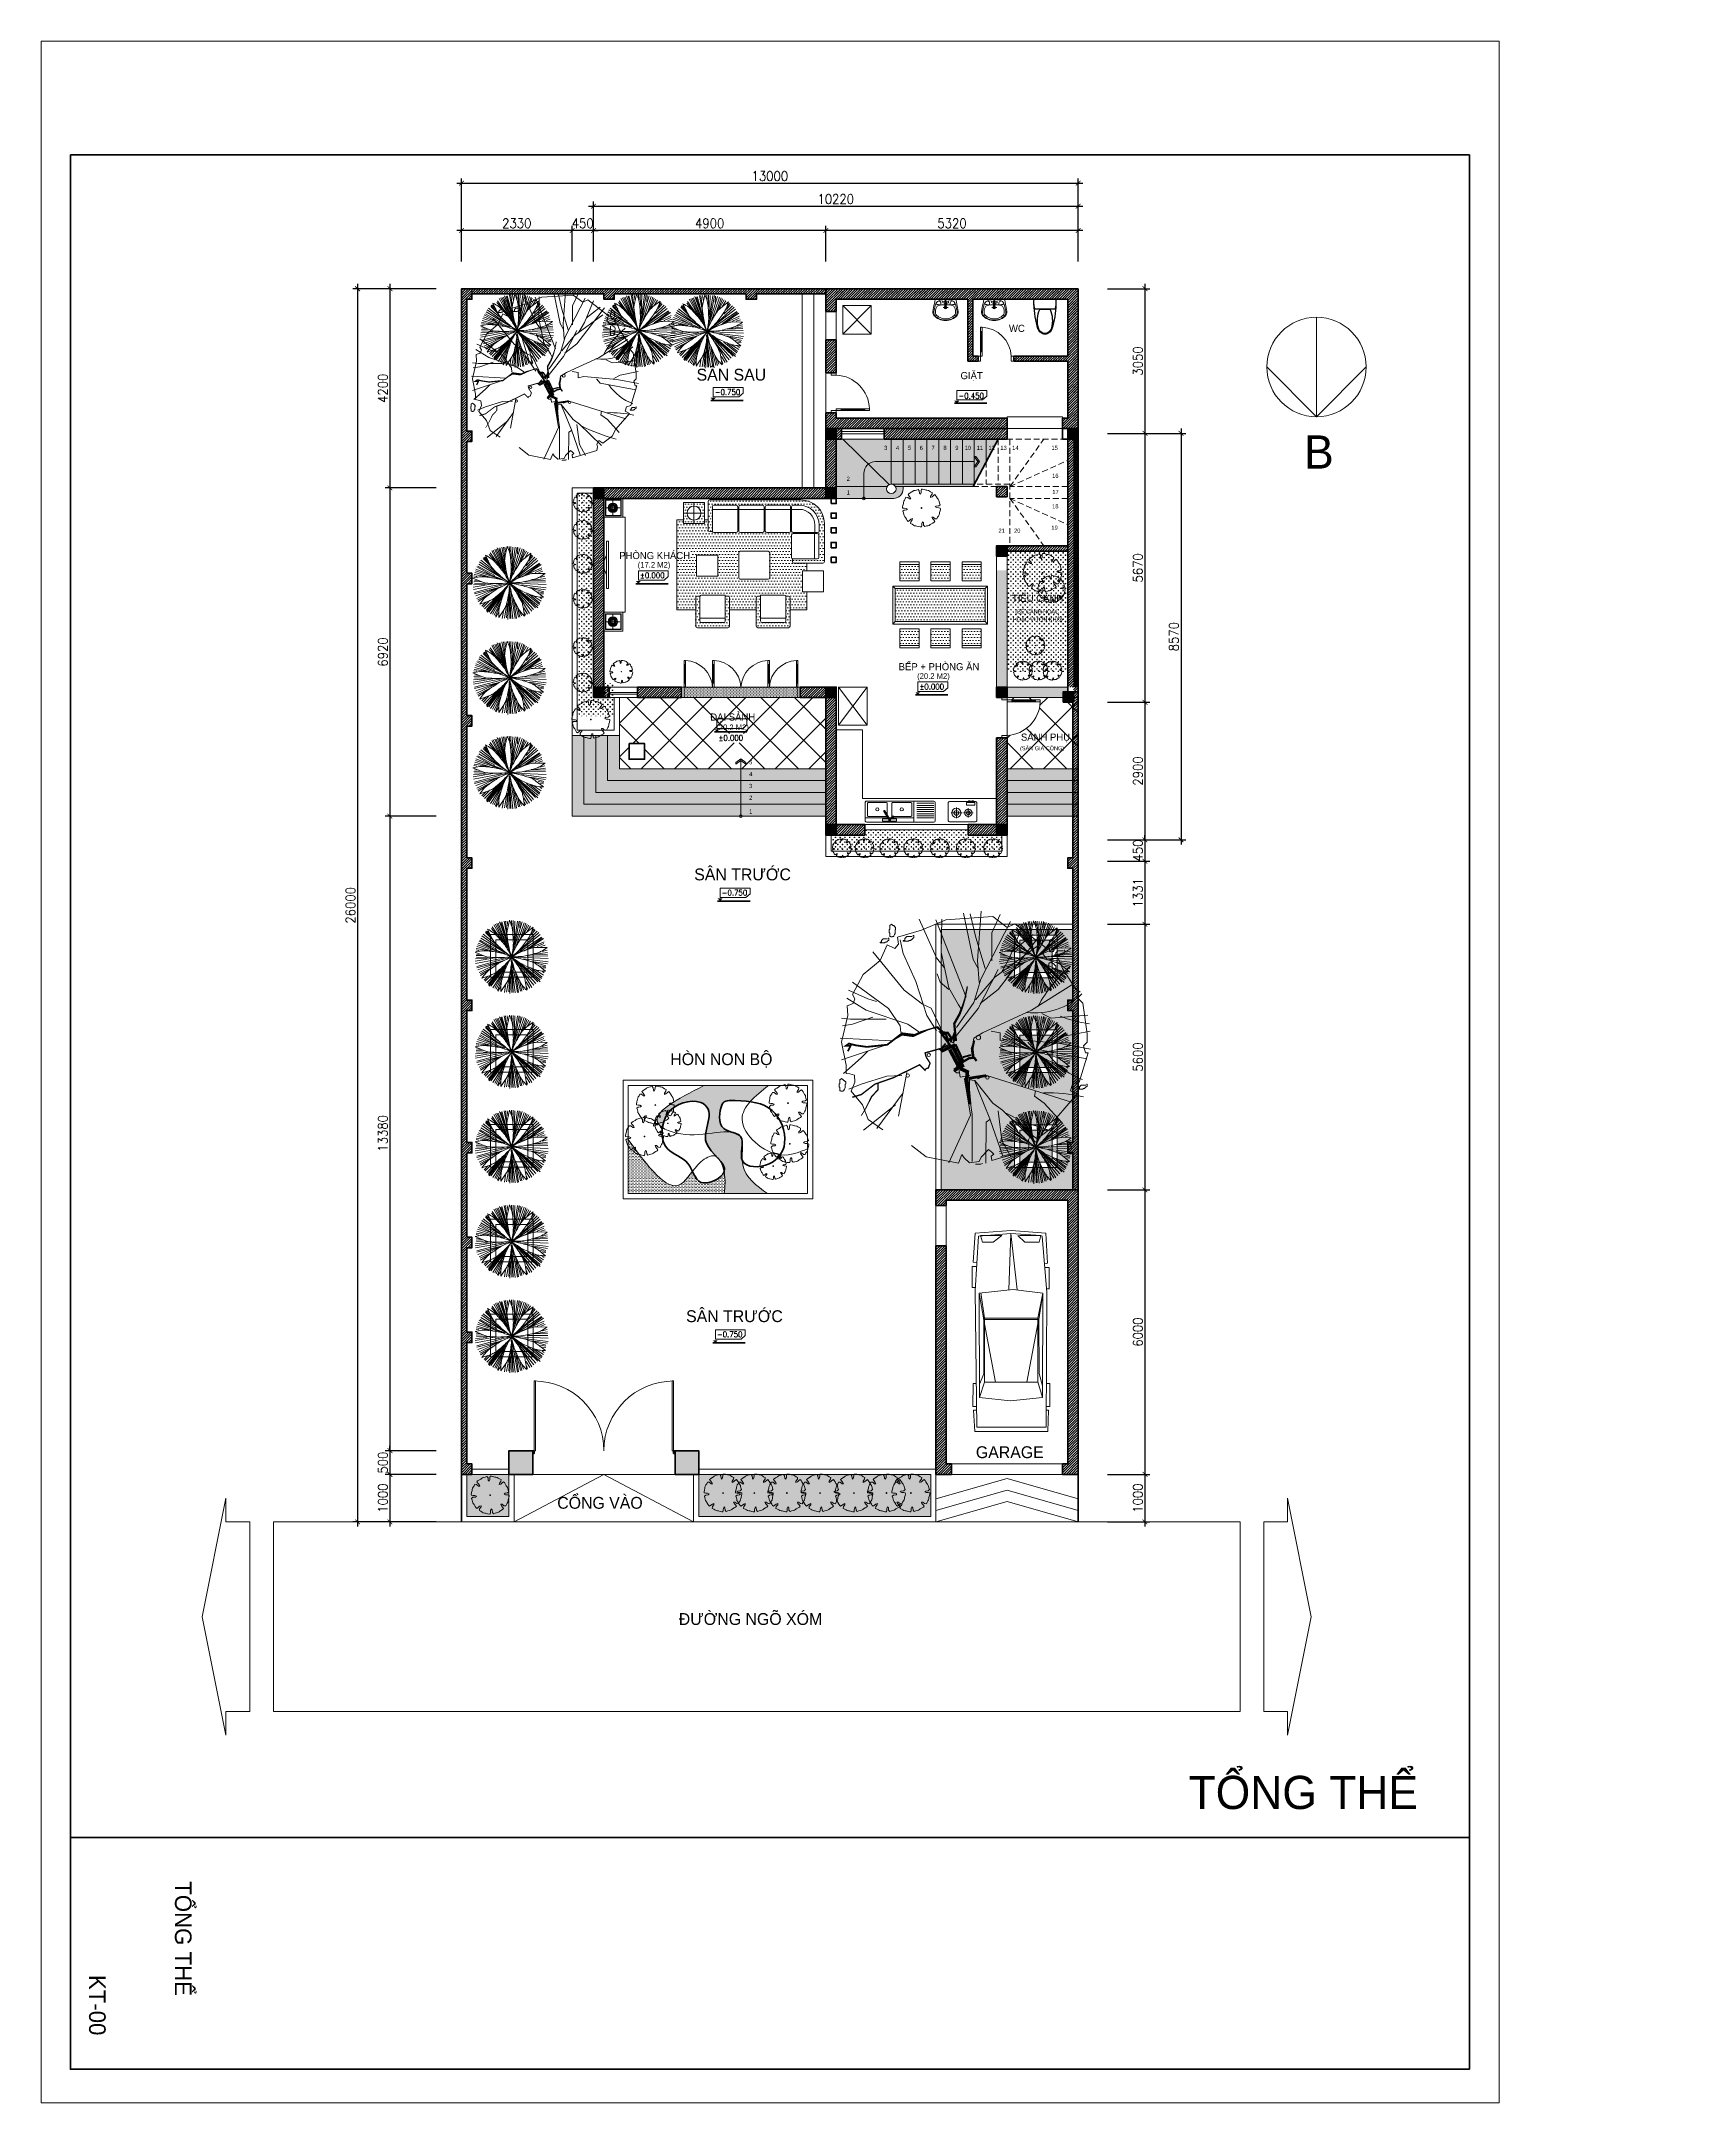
# Model space of a CAD drawing. Header units: millimetres. Extents: x -529782 to -142003, y -492574 to -273331.
# Drawn here: x -292566 to -257706, y -335362 to -291894 of the extents above; entities that cross this region are included whole.
import ezdxf
from ezdxf.enums import TextEntityAlignment as Align

# ---------------------------------------------------------------- set-up
doc = ezdxf.new("R2010")
doc.units = ezdxf.units.MM
doc.header["$LTSCALE"] = 500
doc.header["$MEASUREMENT"] = 0
doc.header["$PDMODE"] = 3
doc.linetypes.add('HIDDEN', pattern=[0.375, 0.25, -0.125])
doc.layers.get('0').update_dxf_attribs({"linetype": 'CONTINUOUS', "lineweight": 13})
doc.layers.get('Defpoints').update_dxf_attribs({"color": 255, "linetype": 'CONTINUOUS', "lineweight": 13})
for name, color, linetype, lineweight in [('1.cat 30', 30, 'CONTINUOUS', 35), ('1.cot', 2, 'CONTINUOUS', 35), ('2.thay 145', 145, 'CONTINUOUS', 18), ('3.manh 08', 8, 'CONTINUOUS', 9), ('4.dim 08', 8, 'CONTINUOUS', 13), ('6.khuat 75', 75, 'HIDDEN', 18), ('8.vat lieu 08', 8, 'CONTINUOUS', 5), ('9.text \xad white', 7, 'CONTINUOUS', 15), ('CA.manh 08', 8, 'CONTINUOUS', 9), ('CA.thay 145', 145, 'CONTINUOUS', 18), ('noithat', 15, 'CONTINUOUS', 9)]:
    doc.layers.add(name, color=color, linetype=linetype, lineweight=lineweight)
doc.layers.add('Interior', color=15, linetype='CONTINUOUS')
doc.styles.add('CA.JSC1', font='')
doc.styles.get("Standard").update_dxf_attribs({"font": 'txt.shx', "width": 0.9})
doc.styles.add('VnAvantH', font='')
doc.styles.get('CA.JSC1').set_extended_font_data('.VnAvantH')
doc.styles.get('VnAvantH').set_extended_font_data('.VnAvantH')
doc.dimstyles.new('CA 100', dxfattribs={"dimscale": 0, "dimtxt": 200, "dimasz": 100, "dimexe": 100, "dimexo": 0, "dimgap": 50, "dimtad": 1, "dimdec": 0, "dimzin": 0, "dimdsep": 46, "dimtxsty": 'Standard', "dimblk": 'ARCHTICK', "dimcen": 0.09, "dimdle": 100, "dimclrd": 256, "dimclre": 256, "dimclrt": 7, "dimadec": 0, "dimazin": 0, "dimtfac": 1, "dimtdec": 0, "dimtix": 1, "dimtmove": 2, "dimatfit": 3, "dimldrblk": 'DOT', "dimfxl": 0, "dimtolj": 1, "dimtzin": 0, "dimarcsym": 0})
pattern_1 = [(0, (42765.376, 82219.594), (50, 50), [25, -75]), (90, (42777.876, 82207.094), (-50, 50), [25, -75])]
pattern_2 = [(0, (41809.876, 81919.594), (15.625, 31.25), [0, -31.25])]
pattern_3 = [(0, (42765.376, 82219.594), (31.25, 62.5), [0, -62.5])]
pattern_4 = [(45, (42765.4, 81919.6), (-353.5534, 353.5534), []), (135, (42765.4, 81919.6), (-353.5534, -353.5534), [])]
pattern_5 = [(0, (54879.74, 83061.094), (15.625, 31.25), [0, -31.25])]
pattern_6 = [(45, (77087.74, 81619.594), (-26.5165043, 26.5165043), [])]

# ---------------------------------------------------------------- blocks, each defined once
blk = doc.blocks.new('A$C013112A4')
at = {"layer": 'noithat'}
for p, q in [((136, 2196), (136, 2641)), ((136, 2641), (581, 2641)), ((359, 2641), (359, 2196)), ((581, 2641), (581, 2196)), ((657, 2062), (657, 2663)), ((690, 2697), (2609, 2697)), ((0, 2277), (0, 1088)), ((0, 2277), (136, 2277)), ((136, 2418), (581, 2418)), ((581, 2196), (136, 2196)), ((657, 2273), (581, 2273)), ((746, 2552), (746, 2040)), ((1280, 2496), (746, 2496)), ((1246, 2585), (779, 2585)), ((1280, 2040), (1280, 2552)), ((1281, 2496), (1303, 2496)), ((1303, 2040), (1303, 2552)), ((1303, 2496), (1837, 2496)), ((1337, 2585), (1804, 2585)), ((1837, 2552), (1837, 2040)), ((1860, 2040), (1860, 2552)), ((1860, 2496), (2394, 2496)), ((1894, 2585), (2361, 2585)), ((2394, 2552), (2394, 2040)), ((2417, 2040), (2417, 2552)), ((2417, 2496), (2576, 2496)), ((2451, 2585), (2576, 2585)), ((2451, 2585), (2576, 2585)), ((3110, 2196), (3110, 1451)), ((746, 2029), (690, 2029)), ((779, 2007), (1246, 2007)), ((1804, 2007), (1337, 2007)), ((2361, 2007), (1894, 2007)), ((2414, 1485), (2414, 1952)), ((2447, 1985), (2959, 1985)), ((2965, 2007), (2451, 2007)), ((2903, 1985), (2903, 1451)), ((2910, 2163), (2910, 2007)), ((2992, 1952), (2992, 1485)), ((2999, 2163), (2999, 2040)), ((414, 1088, 151), (414, 1533, 151)), ((414, 1533, 151), (859, 1533, 151)), ((859, 1533, 151), (859, 1088, 151)), ((1302, 1579), (1302, 1057)), ((1923, 1613), (1336, 1613)), ((1957, 1057), (1957, 1579)), ((2436, 1451), (2436, 1396)), ((2959, 1451), (2447, 1451)), ((2469, 1362), (3076, 1362)), ((2736, 1201), (2736, 1362)), ((3110, 1451), (3110, 1396)), ((0, 1088), (0, 379)), ((859, 1088, 151), (414, 1088, 151)), ((1336, 1024), (1923, 1024)), ((2646, 756, 151), (2646, 1201, 151)), ((2646, 1201, 151), (3091, 1201, 151)), ((3091, 1201, 151), (3091, 756, 151)), ((396, 634), (396, 33)), ((485, 668), (430, 668)), ((485, 145), (485, 656)), ((519, 690), (1019, 690)), ((1019, 690), (1019, 145)), ((1075, 668), (1019, 668)), ((1108, 33), (1108, 634)), ((1673, 33), (1673, 634)), ((1707, 668), (1762, 668)), ((1762, 690), (1762, 145)), ((2263, 690), (1762, 690)), ((2296, 668), (2352, 668)), ((2296, 145), (2296, 656)), ((2385, 634), (2385, 33)), ((3091, 756, 151), (2646, 756, 151)), ((2736, 379), (2736, 756)), ((0, 379), (396, 379)), ((430, 0), (1075, 0)), ((1019, 200), (485, 200)), ((986, 111), (519, 111)), ((1108, 379), (1673, 379)), ((2352, 0), (1707, 0)), ((1762, 200), (2296, 200)), ((1796, 111), (2263, 111)), ((2385, 379), (2736, 379))]:
    blk.add_line(p, q, dxfattribs=at)
blk.add_circle((359, 2418), 147, dxfattribs=at)
for centre, radius, start, end in [((690, 2663), 33.4, 90, 180), ((2609, 2196), 501, 0, 90), ((779, 2552), 33.4, 90, 180), ((1246, 2552), 33.4, 0, 90), ((1337, 2552), 33.4, 90, 180), ((1804, 2552), 33.4, 0, 90), ((1894, 2552), 33.4, 90, 180), ((2361, 2552), 33.4, 0, 90), ((2451, 2552), 33.4, 90, 180), ((2576, 2163), 423, 0, 90), ((2576, 2163), 334, 0, 90), ((690, 2062), 33.4, 180, 270), ((779, 2040), 33.4, 180, 270), ((1246, 2040), 33.4, 270, 0), ((1337, 2040), 33.4, 180, 270), ((1804, 2040), 33.4, 270, 0), ((1894, 2040), 33.4, 180, 270), ((2361, 2040), 33.4, 270, 0), ((2447, 1952), 33.4, 90, 180), ((2451, 2040), 33.4, 180, 270), ((2959, 1952), 33.4, 0, 90), ((2965, 2040), 33.4, 270, 0), ((1336, 1579), 33.4, 90, 180), ((1923, 1579), 33.4, 0, 90), ((2447, 1485), 33.4, 180, 270), ((2469, 1396), 33.4, 180, 270), ((2959, 1485), 33.4, 270, 0), ((3076, 1396), 33.4, 270, 0), ((1336, 1057), 33.4, 180, 270), ((1923, 1057), 33.4, 270, 0), ((430, 634), 33.4, 90, 180), ((519, 656), 33.4, 90, 180), ((1075, 634), 33.4, 0, 90), ((1707, 634), 33.4, 90, 180), ((2263, 656), 33.4, 0, 90), ((2352, 634), 33.4, 0, 90), ((430, 33), 33.4, 180, 270), ((519, 145), 33.4, 180, 270), ((986, 145), 33.4, 270, 0), ((1075, 33), 33.4, 270, 0), ((1707, 33), 33.4, 180, 270), ((1796, 145), 33.4, 180, 270), ((2263, 145), 33.4, 270, 0), ((2352, 33), 33.4, 270, 0)]:
    blk.add_arc(centre, radius, start, end, dxfattribs=at)
blk = doc.blocks.new('A$C5087272F')
at = {"layer": 'noithat'}
for p, q in [((0, 500), (500, 500)), ((0, 0), (0, 500)), ((500, 0), (0, 0)), ((40, 460), (460, 460)), ((40, 40), (40, 460)), ((460, 40), (40, 40)), ((50, 450), (450, 450)), ((50, 50), (50, 450)), ((450, 50), (50, 50)), ((438, 238), (63, 238)), ((195, 238), (130, 238)), ((197, 249), (133, 263)), ((197, 227), (133, 213)), ((200, 260), (141, 287)), ((200, 216), (141, 189)), ((206, 270), (153, 309)), ((206, 206), (153, 167)), ((214, 279), (170, 327)), ((214, 197), (170, 149)), ((223, 286), (190, 342)), ((223, 190), (190, 134)), ((233, 290), (213, 352)), ((233, 186), (213, 124)), ((245, 293), (238, 357)), ((245, 183), (238, 119)), ((250, 425), (250, 50)), ((256, 293), (263, 357)), ((256, 183), (263, 119)), ((267, 290), (287, 352)), ((267, 186), (287, 124)), ((278, 286), (310, 342)), ((278, 190), (310, 134)), ((287, 279), (331, 327)), ((287, 197), (331, 149)), ((295, 270), (347, 309)), ((295, 206), (347, 167)), ((301, 260), (360, 287)), ((301, 216), (360, 189)), ((304, 249), (368, 263)), ((304, 227), (368, 213)), ((305, 238), (370, 238)), ((450, 450), (450, 50)), ((460, 460), (460, 40)), ((500, 500), (500, 0))]:
    blk.add_line(p, q, dxfattribs=at)
for radius in [125, 120, 55, 50]:
    blk.add_circle((250, 238), radius, dxfattribs=at)
blk = doc.blocks.new('A$C2BDB356E')
at = {"layer": 'noithat', "color": 135, "linetype": 'Continuous'}
for p, q in [((0, 600), (0, 700)), ((0, 700), (40, 700)), ((40, 600), (0, 600)), ((40, 700), (40, 600)), ((0, 100), (0, 0)), ((40, 100), (0, 100)), ((40, 0), (40, 100)), ((0, 0), (40, 0))]:
    blk.add_line(p, q, dxfattribs=at)
at = {"layer": 'noithat', "color": 8, "linetype": 'Continuous'}
for p, q in [((0, 100), (0, 600)), ((20, 600), (20, 100)), ((40, 600), (40, 100))]:
    blk.add_line(p, q, dxfattribs=at)
at = {"layer": 'noithat', "color": 1, "linetype": 'Continuous'}
blk.add_arc((10, 740), 741, 272.3061, 356.8812, dxfattribs=at)
blk = doc.blocks.new('mui ten')
at = {"layer": '2.thay 145', "color": 2}
for points in [[(216, 214), (154, 214), (0, 0), (62, 0)], [(62, 0), (0, 0), (154, -214), (216, -214)]]:
    blk.add_lwpolyline(points, close=True, dxfattribs=at)
blk = doc.blocks.new('A$C46190709')
at = {"layer": 'noithat'}
for p, q in [((152, 1411), (152, 1811)), ((152, 1811), (556, 1811)), ((152, 1761), (556, 1761)), ((556, 1811), (556, 1411)), ((806, 1411), (806, 1811)), ((806, 1811), (1211, 1811)), ((806, 1761), (1211, 1761)), ((1211, 1811), (1211, 1411)), ((1463, 1411), (1463, 1811)), ((1463, 1811), (1868, 1811)), ((1463, 1761), (1868, 1761)), ((1868, 1811), (1868, 1411)), ((556, 1411), (152, 1411)), ((1211, 1411), (806, 1411)), ((1868, 1411), (1463, 1411)), ((0, 1304), (50, 1254)), ((0, 503), (0, 1304)), ((0, 1304), (2000, 1304)), ((50, 553), (50, 1254)), ((50, 1254), (1950, 1254)), ((1950, 1254), (2000, 1304)), ((1950, 1254), (1950, 553)), ((2000, 1304), (2000, 503)), ((0, 503), (50, 553)), ((2000, 503), (0, 503)), ((1950, 553), (50, 553)), ((2000, 503), (1950, 553)), ((152, 400), (152, 0)), ((556, 400), (152, 400)), ((152, 50), (556, 50)), ((152, 0), (556, 0)), ((556, 0), (556, 400)), ((806, 400), (806, 0)), ((1211, 400), (806, 400)), ((806, 50), (1211, 50)), ((806, 0), (1211, 0)), ((1211, 0), (1211, 400)), ((1463, 400), (1463, 0)), ((1868, 400), (1463, 400)), ((1463, 50), (1868, 50)), ((1463, 0), (1868, 0)), ((1868, 0), (1868, 400))]:
    blk.add_line(p, q, dxfattribs=at)
blk = doc.blocks.new('A$C1A9D127A')
at = {"layer": 'noithat', "color": 135, "linetype": 'Continuous'}
for p, q in [((50, 110), (0, 110)), ((0, 110), (0, 0)), ((50, 0), (50, 110)), ((0, 0), (50, 0))]:
    blk.add_line(p, q, dxfattribs=at)
blk = doc.blocks.new('A$C30FB348B')
at = {"layer": 'noithat', "linetype": 'Continuous'}
for p, q in [((573, 441), (27, 441)), ((0, 34), (0, 421)), ((573, 14), (27, 14)), ((60, 254), (290, 254)), ((171, 365), (171, 143)), ((325, 254), (522, 254)), ((384, 36), (384, 89)), ((384, 89), (561, 89)), ((561, 36), (384, 36)), ((423, 352), (423, 156)), ((424, 9), (424, 0)), ((461, 9), (424, 9)), ((424, 0), (461, 0)), ((461, 0), (461, 9)), ((498, 9), (498, 0)), ((535, 9), (498, 9)), ((498, 0), (535, 0)), ((535, 0), (535, 9)), ((561, 89), (561, 36)), ((600, 421), (600, 34))]:
    blk.add_line(p, q, dxfattribs=at)
for centre, radius in [((171, 254), 98.1), ((171, 254), 49), ((423, 254), 78.4), ((423, 254), 39.2)]:
    blk.add_circle(centre, radius, dxfattribs=at)
for centre, start, end in [((24, 417), 82.345, 169.4019), ((576, 417), 10.6042, 97.6519), ((24, 38), 190.6002, 277.664), ((576, 38), 262.342, 349.3978)]:
    blk.add_arc(centre, 24.4, start, end, dxfattribs=at)
blk = doc.blocks.new('A$C6E1B72D1')
at = {"layer": 'noithat', "linetype": 'Continuous'}
for p, q in [((1444, 443), (32, 443)), ((449, 443), (450, 0)), ((0, 421), (0, 22)), ((32, 0), (1445, 0)), ((449, 354), (908, 354)), ((497, 310), (497, 43)), ((514, 321), (881, 321)), ((514, 32), (899, 32)), ((1111, 421), (815, 421)), ((815, 421), (815, 373)), ((929, 373), (815, 373)), ((968, 408), (876, 326)), ((876, 326), (895, 308)), ((895, 308), (974, 402)), ((915, 43), (915, 331)), ((934, 354), (973, 354)), ((950, 373), (962, 373)), ((958, 380), (1063, 204)), ((958, 380), (958, 380)), ((980, 391), (980, 390)), ((980, 390), (1085, 216)), ((990, 373), (1111, 373)), ((1476, 354), (1002, 354)), ((1011, 43), (1011, 291)), ((1412, 321), (1022, 321)), ((1412, 32), (1027, 32)), ((1111, 373), (1111, 421)), ((1428, 310), (1428, 43)), ((1476, 421), (1477, 22))]:
    blk.add_line(p, q, dxfattribs=at)
at = {"layer": 'noithat', "color": 156}
for p, q in [((32, 354), (385, 354)), ((32, 310), (385, 310)), ((32, 266), (385, 266)), ((32, 221), (385, 221)), ((32, 177), (385, 177)), ((32, 133), (385, 133)), ((32, 89), (385, 89)), ((32, 44), (385, 44))]:
    blk.add_line(p, q, dxfattribs=at)
at = {"layer": 'noithat', "linetype": 'Continuous'}
for centre in [(706, 175), (1220, 175)]:
    blk.add_circle(centre, 33.2, dxfattribs=at)
for centre, radius, start, end in [((28, 415), 28.5, 81.5315, 167.6795), ((1448, 415), 28.6, 12.3232, 98.464), ((28, 28), 28.5, 192.3227, 278.4682), ((511, 307), 14.3, 81.5397, 167.6737), ((511, 46), 14.3, 192.3306, 278.4597), ((901, 46), 14.3, 261.5343, 347.6754), ((962, 397), 18.1, 250.499, 208.8114), ((967, 401), 7.15, 9.8561, 85.6026), ((1025, 46), 14.3, 192.3246, 278.4657), ((1074, 210), 12.2, 210.1499, 27.9558), ((1414, 307), 14.3, 12.3161, 98.4706), ((1414, 46), 14.3, 261.524, 347.6856), ((1449, 28), 28.6, 261.5349, 347.6766)]:
    blk.add_arc(centre, radius, start, end, dxfattribs=at)
blk = doc.blocks.new('A$C748E2B85')
at = {"layer": 'Interior', "linetype": 'Continuous'}
for p, q in [((455, 729), (5, 729)), ((443, 523), (16, 523)), ((120, 514), (340, 514))]:
    blk.add_line(p, q, dxfattribs=at)
at = {"layer": 'Interior'}
for p, q in [((443, 523), (455, 575)), ((461, 678), (455, 729)), ((455, 575), (461, 625)), ((461, 625), (461, 678))]:
    blk.add_line(p, q, dxfattribs=at)
at = {"layer": 'Interior', "linetype": 'Continuous'}
for start, end in [(170.5377, 187.7399), (187.7399, 195.822)]:
    blk.add_arc((471, 652), 472, start, end, dxfattribs=at)
at = {"layer": 'Interior'}
for centre, radius, start, end in [((1857, 658), 1858, 181.2224, 197.2477), ((687, 278), 614, 157.3737, 194.7786), ((-227, 278), 614, 345.2214, 22.6263), ((-1397, 658), 1858, 342.7523, 358.7776), ((242, 156), 167, 197.2477, 249.5476), ((254, 163), 166, 194.7786, 226.8543), ((230, 138), 131, 226.8543, 313.1457), ((230, 123), 131, 249.5476, 290.4524), ((217, 156), 167, 290.4524, 342.7523), ((206, 163), 166, 313.1457, 345.2214)]:
    blk.add_arc(centre, radius, start, end, dxfattribs=at)
blk = doc.blocks.new('A$C2AEB14C3')
at = {"layer": 'noithat'}
for p, q in [((532, 498), (52, 498)), ((184, 409), (184, 370)), ((224, 423), (220, 438)), ((348, 301), (232, 301)), ((274, 408), (246, 408)), ((279, 334), (273, 420)), ((282, 434), (282, 338)), ((292, 434), (282, 434)), ((282, 338), (292, 338)), ((287, 442), (287, 467)), ((287, 467), (292, 467)), ((292, 442), (287, 442)), ((297, 467), (292, 467)), ((292, 442), (297, 442)), ((292, 434), (302, 434)), ((292, 408), (292, 408)), ((292, 408), (292, 408)), ((302, 338), (292, 338)), ((297, 442), (297, 467)), ((302, 434), (302, 338)), ((305, 334), (311, 420)), ((310, 408), (325, 408)), ((357, 423), (362, 438)), ((400, 409), (400, 370))]:
    blk.add_line(p, q, dxfattribs=at)
for radius in [28.3, 23.6]:
    blk.add_circle((292, 304), radius, dxfattribs=at)
for centre, radius, start, end in [((3438, -285), 3475, 166.9812, 171.1641), ((295, -103), 592, 90.3135, 102.4346), ((289, -103), 592, 77.5654, 89.6865), ((-2854, -285), 3475, 8.8359, 13.0188), ((180, 205), 181, 166.0366, 208.2206), ((273, 326), 326, 219.1169, 273.306), ((186, 199), 165, 164.0864, 211.1105), ((742, 141), 722, 160.6035, 171.7611), ((280, 319), 312, 221.0847, 272.1274), ((364, 187), 307, 157.0276, 183.1118), ((130, 174), 73.3, 183.1118, 227.3644), ((199, 332), 147, 102.4346, 160.6035), ((109, 410), 41.1, 210.3657, 286.5721), ((298, 357), 321, 227.3644, 268.9243), ((148, 278), 73.3, 104.3755, 157.0276), ((126, 291), 80.3, 62.7819, 93.9623), ((283, -246), 614, 90.5732, 104.3755), ((136, 407), 47.9, 2.3101, 89.2467), ((226, 440), 6.42, 98.9533, 196.8294), ((246, 430), 22.2, 196.8294, 270), ((300, 134), 321, 92.3561, 103.5584), ((292, 422), 18.8, 90.2457, 236.9916), ((290, 352), 21, 240.2694, 277.1219), ((292, 422), 18.8, 303.0084, 89.7543), ((294, 352), 21, 262.8781, 299.7306), ((286, 357), 321, 271.0757, 312.6356), ((311, 326), 326, 266.694, 320.8831), ((304, 319), 312, 267.8726, 318.9153), ((284, 159), 296, 75.885, 87.5448), ((302, -246), 614, 75.6245, 89.4268), ((326, 447), 39.4, 268.6646, 323.1928), ((355, 440), 6.42, 343.1706, 81.0467), ((448, 407), 47.9, 90.7533, 177.6899), ((385, 332), 147, 19.3965, 77.5654), ((458, 291), 80.3, 86.0377, 117.2181), ((436, 278), 73.3, 22.9724, 75.6245), ((475, 410), 41.1, 253.4279, 329.6343), ((220, 187), 307, 356.8882, 22.9724), ((454, 174), 73.3, 312.6356, 356.8882), ((-158, 141), 722, 8.2389, 19.3965), ((398, 199), 165, 328.8895, 15.9136), ((405, 205), 181, 331.7794, 13.9634)]:
    blk.add_arc(centre, radius, start, end, dxfattribs=at)
blk = doc.blocks.new('ki hieu cost')
at = {"layer": '1.cat 30'}
blk.add_line((-119313, -196390), (-118176, -196390), dxfattribs=at)
at = {"layer": '3.manh 08'}
blk.add_lwpolyline([(-119227, -195934), (-119227, -196268), (-118320, -196268), (-118176, -196139), (-118176, -195934)], close=True, dxfattribs=at)
blk.add_solid([(-119313, -196299), (-119142, -196299), (-119227, -196390)], dxfattribs=at)
blk = doc.blocks.new('A$C4C885104')
at = {"color": 116}
for p, q in [((10, 674), (0, 625)), ((29, 735), (10, 674)), ((30, 763), (29, 735)), ((40, 806), (30, 763)), ((60, 839), (40, 806)), ((85, 878), (60, 839)), ((108, 928), (85, 878)), ((163, 922), (108, 928)), ((222, 874), (163, 922)), ((198, 1033), (174, 1007)), ((174, 1007), (204, 964)), ((239, 1060), (198, 1033)), ((204, 964), (244, 921)), ((262, 873), (222, 874)), ((296, 1090), (239, 1060)), ((244, 921), (262, 873)), ((317, 1109), (296, 1090)), ((354, 1132), (317, 1109)), ((392, 1141), (354, 1132)), ((437, 1151), (392, 1141)), ((489, 1170), (437, 1151)), ((523, 1128), (489, 1170)), ((531, 1052), (523, 1128)), ((558, 1023), (531, 1052)), ((579, 1069), (558, 1023)), ((582, 1128), (579, 1069)), ((591, 1179), (582, 1128)), ((626, 1181), (591, 1179)), ((674, 1171), (626, 1181)), ((736, 1152), (674, 1171)), ((764, 1151), (736, 1152)), ((807, 1141), (764, 1151)), ((840, 1121), (807, 1141)), ((879, 1096), (840, 1121)), ((874, 919), (875, 959)), ((922, 937), (874, 919)), ((875, 959), (923, 1018)), ((929, 1073), (879, 1096)), ((965, 977), (922, 937)), ((923, 1018), (929, 1073)), ((1008, 1007), (965, 977)), ((1034, 983), (1008, 1007)), ((1024, 623), (1053, 650)), ((1061, 942), (1034, 983)), ((1053, 650), (1129, 658)), ((1091, 885), (1061, 942)), ((1110, 864), (1091, 885)), ((1133, 827), (1110, 864)), ((1129, 658), (1171, 693)), ((1142, 789), (1133, 827)), ((1152, 745), (1142, 789)), ((1171, 693), (1152, 745)), ((0, 625), (2, 590)), ((1, 590), (53, 582)), ((53, 523), (11, 488)), ((11, 488), (30, 436)), ((30, 436), (40, 392)), ((40, 392), (49, 354)), ((49, 354), (72, 316)), ((53, 582), (112, 579)), ((129, 530), (53, 523)), ((72, 316), (91, 296)), ((91, 296), (121, 239)), ((112, 579), (158, 558)), ((121, 239), (148, 198)), ((158, 558), (129, 530)), ((148, 198), (174, 174)), ((174, 174), (217, 204)), ((217, 204), (260, 244)), ((259, 163), (253, 108)), ((253, 108), (303, 85)), ((307, 222), (259, 163)), ((260, 244), (308, 261)), ((303, 85), (342, 60)), ((308, 261), (307, 222)), ((342, 60), (375, 40)), ((375, 40), (418, 30)), ((418, 30), (446, 29)), ((446, 29), (508, 10)), ((508, 10), (556, 0)), ((556, 0), (591, 2)), ((591, 1), (600, 53)), ((600, 53), (603, 111)), ((603, 111), (624, 158)), ((624, 158), (651, 129)), ((651, 129), (659, 53)), ((659, 53), (693, 11)), ((693, 11), (745, 30)), ((745, 30), (790, 40)), ((790, 40), (828, 49)), ((828, 49), (865, 72)), ((865, 72), (886, 91)), ((886, 91), (943, 121)), ((920, 307), (960, 307)), ((938, 260), (920, 307)), ((977, 217), (938, 260)), ((943, 121), (984, 148)), ((960, 307), (1019, 258)), ((1008, 174), (977, 217)), ((984, 148), (1008, 174)), ((1019, 258), (1074, 253)), ((1070, 602), (1024, 623)), ((1129, 599), (1070, 602)), ((1074, 253), (1097, 303)), ((1097, 303), (1122, 341)), ((1122, 341), (1142, 375)), ((1180, 591), (1129, 599)), ((1142, 375), (1152, 418)), ((1152, 418), (1153, 446)), ((1153, 446), (1172, 507)), ((1172, 507), (1182, 555)), ((1182, 555), (1180, 590))]:
    blk.add_line(p, q, dxfattribs=at)
blk.add_ellipse((591, 590), major_axis=(-12.3, 0), ratio=0.999017, dxfattribs=at)
blk = doc.blocks.new('A$C47C16F96')
at = {"color": 116}
for p, q in [((344, 1168), (228, 1312)), ((329, 1231), (257, 1318)), ((350, 1175), (264, 1356)), ((468, 1231), (344, 1370)), ((594, 1081), (363, 1405)), ((584, 1116), (397, 1451)), ((685, 931), (430, 1463)), ((681, 966), (459, 1475)), ((763, 798), (488, 1480)), ((681, 1047), (512, 1509)), ((714, 960), (546, 1498)), ((685, 1087), (565, 1509)), ((690, 1122), (613, 1527)), ((671, 1307), (642, 1527)), ((695, 1405), (676, 1527)), ((681, 1347), (724, 1543)), ((777, 1434), (767, 1538)), ((791, 839), (994, 1509)), ((806, 1289), (801, 1538)), ((806, 913), (892, 1527)), ((821, 1122), (840, 1527)), ((835, 1029), (931, 1527)), ((854, 960), (1037, 1492)), ((941, 1382), (950, 1515)), ((946, 1116), (1071, 1480)), ((994, 1202), (1095, 1457)), ((1027, 1255), (1133, 1440)), ((1065, 1273), (1223, 1397)), ((1100, 1307), (1167, 1417)), ((1124, 1133), (1307, 1312)), ((1182, 1238), (1264, 1341)), ((1186, 1283), (1244, 1365)), ((185, 796), (0, 875)), ((79, 908), (21, 919)), ((276, 908), (25, 948)), ((367, 896), (40, 989)), ((584, 850), (54, 1029)), ((627, 845), (64, 1064)), ((391, 937), (83, 1110)), ((459, 931), (107, 1128)), ((734, 803), (122, 1168)), ((565, 913), (141, 1215)), ((526, 971), (170, 1249)), ((387, 1116), (219, 1283)), ((796, 781), (1403, 1191)), ((844, 827), (1341, 1283)), ((946, 908), (1369, 1243)), ((989, 885), (1456, 1093)), ((1095, 937), (1413, 1173)), ((1152, 960), (1442, 1157)), ((1311, 989), (1451, 1052)), ((1320, 973), (1520, 968)), ((1389, 989), (1475, 1018)), ((1413, 885), (1519, 913)), ((459, 758), (2, 682)), ((257, 746), (11, 729)), ((599, 746), (11, 636)), ((170, 803), (21, 798)), ((122, 821), (30, 832)), ((320, 758), (30, 769)), ((729, 758), (35, 572)), ((488, 659), (35, 543)), ((522, 665), (60, 497)), ((555, 682), (83, 446)), ((363, 549), (107, 417)), ((324, 515), (112, 381)), ((531, 509), (247, 226)), ((594, 561), (286, 173)), ((560, 532), (286, 202)), ((719, 688), (300, 156)), ((657, 578), (334, 156)), ((627, 509), (372, 121)), ((608, 462), (416, 110)), ((758, 555), (734, 0)), ((763, 694), (844, 11)), ((767, 601), (777, 18)), ((772, 665), (801, 18)), ((782, 682), (892, 18)), ((801, 740), (1278, 208)), ((849, 451), (917, 23)), ((873, 763), (1543, 735)), ((873, 682), (1321, 249)), ((922, 659), (1374, 289)), ((931, 555), (1240, 173)), ((950, 625), (1369, 243)), ((955, 526), (1196, 127)), ((1023, 729), (1543, 665)), ((1095, 787), (1533, 792)), ((1124, 543), (1403, 318)), ((1191, 677), (1528, 625)), ((1201, 520), (1413, 347)), ((1206, 821), (1528, 832)), ((1259, 653), (1495, 584)), ((1268, 832), (1528, 867)), ((1273, 497), (1442, 388)), ((1329, 595), (1486, 470)), ((1379, 584), (1485, 561)), ((1413, 462), (1456, 434)), ((1427, 543), (1490, 538)), ((336, 389), (146, 324)), ((271, 365), (189, 283)), ((334, 381), (213, 260)), ((580, 370), (445, 92)), ((570, 301), (473, 69)), ((541, 145), (483, 52)), ((656, 209), (546, 41)), ((642, 168), (618, 23)), ((724, 370), (666, 29)), ((734, 336), (709, 35)), ((883, 370), (960, 52)), ((946, 237), (989, 52)), ((984, 185), (1023, 81)), ((1058, 269), (1089, 70)), ((1076, 243), (1152, 116)), ((1085, 150), (1105, 92))]:
    blk.add_line(p, q, dxfattribs=at)
for centre, radius, start, end in [((-302, 293), 1205, 55.1668, 61.9491), ((2255, 1101), 1593, 171.0995, 174.3813), ((-374, 1048), 1205, 17.5089, 24.2912), ((393, 1290), 400, 5.7289, 17.5089), ((-1751, 1075), 2555, 3.5266, 5.7289), ((60, 1711), 1205, 338.0766, 344.8589), ((283, -296), 1205, 96.8041, 103.5864), ((188, 503), 400, 85.0241, 96.8041), ((1, -1644), 2555, 82.8217, 85.0241), ((-325, -4230), 5162, 81.2724, 82.8217), ((1746, 1941), 1593, 208.7574, 212.0393), ((157, 954), 400, 43.3868, 55.1668), ((4188, 4766), 5277, 224.0639, 225.8628), ((-1408, -526), 2555, 41.1845, 43.3868), ((328, 25), 857, 72.6053, 81.2724), ((1498, 1994), 1414, 225.8628, 231.512), ((-3370, -2243), 5162, 39.6351, 41.1845), ((-55, 503), 857, 30.9681, 39.6351), ((2226, 2910), 2585, 231.512, 235.6899), ((5913, 1846), 5277, 186.4059, 188.2049), ((-923, -18), 1869, 25.1033, 30.9681), ((2090, 1294), 1414, 188.2049, 193.8541), ((3226, 1575), 2585, 193.8541, 198.032), ((-1056, 1181), 1869, 347.4454, 353.3102), ((3175, -169), 2585, 154.4218, 158.5997), ((-382, 2247), 1869, 308.0131, 313.8779), ((-4353, 914), 5162, 1.9772, 3.5266), ((-50, 1063), 857, 353.3102, 1.9772), ((2120, 337), 1414, 148.7726, 154.4218), ((5422, -1666), 5277, 146.9737, 148.7726), ((319, 1517), 857, 313.8779, 322.5449), ((1540, -420), 1414, 109.3359, 114.9851), ((2124, 83), 1593, 131.6672, 134.9491), ((-3098, 4135), 5162, 322.5449, 324.0943), ((2819, -4065), 5277, 107.537, 109.3359), ((-986, 2606), 2555, 324.0943, 326.2966), ((806, 1411), 400, 326.2966, 338.0766), ((1382, -619), 1593, 92.2306, 95.5124), ((1208, 1244), 400, 286.8599, 298.6399), ((822, 1950), 1205, 298.6399, 305.4223), ((1143, -353), 1205, 139.0508, 145.8331), ((719, 2297), 1593, 250.3947, 253.6765), ((535, 174), 400, 127.2708, 139.0508), ((667, 6030), 5277, 265.7011, 267.5001), ((1840, -1540), 2555, 125.0685, 127.2708), ((3338, -3674), 5162, 123.5191, 125.0685), ((-2826, 4588), 5277, 307.9479, 309.7468), ((498, 2171), 1414, 267.5001, 273.1493), ((960, -85), 857, 114.8521, 123.5191), ((-356, 1618), 1414, 309.7468, 315.396), ((434, 3340), 2585, 273.1493, 277.3272), ((26, -941), 1869, 66.7406, 72.6053), ((5515, -1175), 5162, 161.1601, 162.7094), ((1386, -1004), 1869, 108.9873, 114.8521), ((1441, 215), 857, 152.493, 161.1601), ((-1190, 2440), 2585, 315.396, 319.5739), ((2339, -253), 1869, 146.6283, 152.493), ((-4411, 1603), 5277, 345.5888, 347.3878), ((-642, 759), 1414, 347.3878, 353.037), ((-1804, 901), 2585, 353.037, 357.2149), ((2616, 1054), 1869, 188.7187, 194.5835), ((-1231, -867), 2585, 35.1275, 39.3054), ((2034, -1481), 2585, 114.9851, 119.1631), ((821, 2645), 1869, 268.5764, 274.4412), ((1945, 2227), 1869, 231.2823, 237.147), ((410, -1790), 2585, 77.691, 81.8689), ((1637, 799), 857, 194.5835, 203.2506), ((5592, 2498), 5162, 203.2506, 204.7999), ((-274, -193), 1414, 29.4782, 35.1275), ((1396, 1376), 857, 237.147, 245.8141), ((-3637, -2094), 5277, 27.6793, 29.4782), ((660, -647), 1414, 72.0418, 77.691), ((899, 1635), 857, 274.4412, 283.1083), ((3160, 5303), 5162, 245.8141, 247.3634), ((-77, 5828), 5162, 283.1083, 284.6576), ((-531, -4321), 5277, 70.2428, 72.0418), ((2156, 2897), 2555, 247.3634, 249.5658), ((583, 3306), 2555, 284.6576, 286.8599), ((414, -709), 1593, 54.9364, 58.2182), ((1404, 878), 400, 249.5658, 261.3458), ((1525, 1674), 1205, 261.3458, 268.1281), ((-278, 1860), 1593, 292.6414, 295.9233), ((1749, 114), 1205, 176.6918, 183.4741), ((946, 161), 400, 164.9118, 176.6918), ((3026, -400), 2555, 162.7094, 164.9118), ((-727, 999), 1593, 330.2824, 333.5642), ((3225, 1405), 2555, 204.7999, 207.0022), ((1306, 427), 400, 207.0022, 218.7822), ((1933, 930), 1205, 218.7822, 225.5646), ((-498, -73), 1593, 12.3729, 15.6547)]:
    blk.add_arc(centre, radius, start, end, dxfattribs=at)
blk = doc.blocks.new('A$C147C7500')
at = {"layer": 'noithat'}
for p, q in [((24, 3958), (65, 4634)), ((912, 4699), (65, 4634)), ((147, 4569), (65, 3290)), ((904, 4626), (147, 4569)), ((236, 4423), (195, 4585)), ((692, 4585), (195, 4585)), ((692, 4585), (195, 4585)), ((489, 4423), (236, 4423)), ((692, 4585), (489, 4423)), ((904, 4626), (857, 3312)), ((1604, 4585), (904, 4626)), ((904, 4626), (1046, 3311)), ((1719, 4634), (912, 4699)), ((1230, 4423), (1067, 4585)), ((1604, 4585), (1108, 4585)), ((1604, 4585), (1108, 4585)), ((1564, 4423), (1230, 4423)), ((1604, 4585), (1564, 4423)), ((1637, 4569), (1604, 4585)), ((1637, 4569), (1743, 3250)), ((1719, 4634), (1759, 3934)), ((0, 3861), (98, 3861)), ((0, 3861), (0, 3836)), ((24, 3958), (106, 3950)), ((1759, 3934), (1694, 3918)), ((0, 3787), (0, 3836)), ((0, 3836), (0, 3787)), ((0, 3706), (0, 3787)), ((0, 3787), (0, 3706)), ((0, 3608), (0, 3706)), ((0, 3706), (0, 3608)), ((0, 3608), (0, 3510)), ((0, 3510), (0, 3608)), ((0, 3510), (0, 3437)), ((0, 3437), (0, 3510)), ((0, 3437), (0, 3380)), ((0, 3380), (0, 3437)), ((0, 3380), (0, 3364)), ((1696, 3836), (1735, 3836)), ((1735, 3836), (1800, 3836)), ((1800, 3836), (1800, 3339)), ((0, 3364), (70, 3364)), ((65, 3290), (106, 106)), ((953, 3323), (163, 3233)), ((163, 3233), (269, 2614)), ((163, 3233), (171, 798)), ((204, 3242), (285, 2647)), ((1653, 3233), (953, 3323)), ((1653, 3233), (1531, 2647)), ((1645, 3176), (1556, 2623)), ((1645, 798), (1653, 3233)), ((1743, 3250), (1727, 106)), ((1767, 3339), (1735, 3339)), ((1800, 3339), (1767, 3339)), ((261, 2639), (544, 1157)), ((269, 2614), (269, 1352)), ((285, 2647), (285, 2623)), ((1531, 2647), (285, 2647)), ((285, 2623), (1531, 2623)), ((285, 2623), (285, 1157)), ((1556, 2639), (1272, 1157)), ((1531, 2647), (1531, 1165)), ((1531, 2623), (1531, 1157)), ((1556, 2623), (1564, 1360)), ((24, 1124), (16, 586)), ((90, 1124), (24, 1124)), ((269, 1352), (170, 1109)), ((171, 798), (285, 1157)), ((285, 1157), (1531, 1157)), ((1645, 798), (1531, 1165)), ((1564, 1360), (1645, 1067)), ((1816, 1124), (1735, 1124)), ((1816, 586), (1816, 1124)), ((98, 586), (16, 586)), ((98, 505), (33, 505)), ((33, 505), (57, 0)), ((896, 717), (171, 798)), ((1645, 798), (896, 717)), ((1727, 505), (1784, 505)), ((1735, 586), (1816, 586)), ((1767, 0), (1784, 505)), ((57, 0), (1767, 0)), ((1727, 106), (106, 106))]:
    blk.add_line(p, q, dxfattribs=at)
blk = doc.blocks.new('A$C0CCE7A68')
at = {"color": 116}
for p, q in [((748, 1718), (1078, 1741)), ((941, 1440), (873, 1764)), ((960, 1593), (919, 1760)), ((972, 1433), (998, 1779)), ((1071, 1627), (1131, 1756)), ((1078, 1741), (1181, 1665)), ((351, 1651), (355, 1651)), ((351, 1626), (351, 1651)), ((355, 1626), (351, 1626)), ((367, 1687), (355, 1679)), ((355, 1651), (355, 1679)), ((355, 1602), (355, 1626)), ((363, 1602), (355, 1602)), ((363, 1598), (363, 1602)), ((375, 1598), (363, 1598)), ((367, 1687), (371, 1683)), ((371, 1683), (375, 1683)), ((375, 1683), (375, 1679)), ((375, 1679), (380, 1679)), ((384, 1602), (375, 1602)), ((375, 1602), (375, 1598)), ((380, 1679), (384, 1675)), ((384, 1675), (388, 1675)), ((388, 1614), (384, 1606)), ((384, 1606), (384, 1602)), ((388, 1675), (388, 1671)), ((388, 1671), (392, 1667)), ((392, 1622), (388, 1614)), ((392, 1667), (396, 1667)), ((396, 1651), (392, 1647)), ((392, 1647), (392, 1622)), ((396, 1667), (396, 1651)), ((410, 1596), (577, 1646)), ((417, 1547), (410, 1596)), ((475, 1602), (460, 1588)), ((513, 1602), (475, 1602)), ((518, 1607), (523, 1607)), ((523, 1607), (523, 1593)), ((683, 1452), (562, 1722)), ((577, 1646), (748, 1718)), ((892, 1174), (679, 1718)), ((717, 1490), (721, 1722)), ((995, 1300), (1203, 1707)), ((1071, 1429), (1071, 1627)), ((1116, 1228), (1409, 1608)), ((1181, 1665), (1234, 1691)), ((1196, 1452), (1291, 1680)), ((1234, 1691), (1450, 1524)), ((1283, 1551), (1363, 1615)), ((455, 1224), (235, 1494)), ((296, 1560), (288, 1560)), ((288, 1560), (288, 1556)), ((320, 1556), (288, 1556)), ((288, 1433), (337, 1543)), ((308, 1585), (296, 1572)), ((296, 1572), (296, 1560)), ((340, 1585), (308, 1585)), ((332, 1560), (320, 1560)), ((320, 1560), (320, 1556)), ((332, 1564), (332, 1560)), ((336, 1564), (332, 1564)), ((336, 1568), (336, 1564)), ((340, 1568), (336, 1568)), ((337, 1543), (391, 1516)), ((348, 1576), (340, 1568)), ((344, 1589), (348, 1589)), ((348, 1589), (348, 1576)), ((391, 1516), (417, 1547)), ((448, 1482), (429, 1577)), ((539, 1285), (448, 1482)), ((460, 1573), (450, 1573)), ((450, 1573), (450, 1568)), ((489, 1568), (450, 1568)), ((460, 1588), (460, 1573)), ((504, 1573), (489, 1573)), ((489, 1573), (489, 1568)), ((509, 1578), (504, 1578)), ((504, 1578), (504, 1573)), ((513, 1583), (509, 1583)), ((509, 1583), (509, 1578)), ((523, 1593), (513, 1583)), ((740, 1380), (683, 1452)), ((770, 1239), (717, 1490)), ((1025, 1376), (960, 1593)), ((1093, 1315), (1390, 1532)), ((1139, 1349), (1196, 1452)), ((1219, 1501), (1283, 1551)), ((1450, 1524), (1431, 1478)), ((1431, 1478), (1462, 1437)), ((1473, 1545), (1477, 1545)), ((1473, 1520), (1473, 1545)), ((1477, 1520), (1473, 1520)), ((1490, 1581), (1477, 1573)), ((1477, 1545), (1477, 1573)), ((1477, 1496), (1477, 1520)), ((1486, 1496), (1477, 1496)), ((1486, 1492), (1486, 1496)), ((1498, 1492), (1486, 1492)), ((1490, 1581), (1494, 1577)), ((1494, 1577), (1498, 1577)), ((1498, 1577), (1498, 1573)), ((1498, 1573), (1502, 1573)), ((1498, 1496), (1498, 1492)), ((1506, 1496), (1498, 1496)), ((1502, 1573), (1506, 1569)), ((1506, 1569), (1510, 1569)), ((1510, 1508), (1506, 1500)), ((1506, 1500), (1506, 1496)), ((1510, 1569), (1510, 1565)), ((1510, 1565), (1514, 1561)), ((1514, 1516), (1510, 1508)), ((1512, 1472), (1512, 1467)), ((1522, 1472), (1512, 1472)), ((1551, 1467), (1512, 1467)), ((1514, 1561), (1518, 1561)), ((1518, 1545), (1514, 1541)), ((1514, 1541), (1514, 1516)), ((1518, 1561), (1518, 1545)), ((1537, 1501), (1522, 1487)), ((1522, 1487), (1522, 1472)), ((1576, 1501), (1537, 1501)), ((1551, 1472), (1551, 1467)), ((1566, 1472), (1551, 1472)), ((1566, 1477), (1566, 1472)), ((1571, 1477), (1566, 1477)), ((1571, 1482), (1571, 1477)), ((1576, 1482), (1571, 1482)), ((1585, 1492), (1576, 1482)), ((1580, 1506), (1585, 1506)), ((1585, 1506), (1585, 1492)), ((94, 1193), (167, 1334)), ((167, 1334), (288, 1433)), ((710, 1281), (687, 1338)), ((979, 1372), (941, 1440)), ((957, 1155), (1093, 1315)), ((983, 1277), (972, 1433)), ((976, 1095), (1116, 1368)), ((1462, 1437), (1538, 1448)), ((1469, 1378), (1473, 1378)), ((1469, 1349), (1469, 1378)), ((1473, 1349), (1469, 1349)), ((1488, 1422), (1473, 1412)), ((1473, 1378), (1473, 1412)), ((1473, 1319), (1473, 1349)), ((1483, 1319), (1473, 1319)), ((1483, 1315), (1483, 1319)), ((1498, 1315), (1483, 1315)), ((1488, 1422), (1493, 1417)), ((1493, 1417), (1498, 1417)), ((1498, 1417), (1498, 1412)), ((1498, 1412), (1503, 1412)), ((1498, 1319), (1498, 1315)), ((1508, 1319), (1498, 1319)), ((1503, 1412), (1508, 1407)), ((1508, 1407), (1512, 1407)), ((1512, 1334), (1508, 1324)), ((1508, 1324), (1508, 1319)), ((1512, 1407), (1512, 1402)), ((1512, 1402), (1517, 1397)), ((1517, 1344), (1512, 1334)), ((1517, 1397), (1522, 1397)), ((1522, 1378), (1517, 1373)), ((1517, 1373), (1517, 1344)), ((1522, 1397), (1522, 1378)), ((1538, 1448), (1568, 1376)), ((1568, 1376), (1663, 1231)), ((189, 1083), (53, 1167)), ((201, 1163), (64, 1224)), ((345, 1095), (94, 1281)), ((110, 1163), (94, 1193)), ((98, 1129), (110, 1163)), ((261, 1144), (201, 1163)), ((584, 1125), (455, 1224)), ((615, 1045), (539, 1285)), ((770, 1228), (710, 1281)), ((839, 1121), (770, 1239)), ((945, 1136), (995, 1300)), ((991, 1129), (1116, 1228)), ((1352, 1083), (1652, 1273)), ((1663, 1231), (1693, 1209)), ((1682, 1212), (1667, 1178)), ((1667, 1178), (1712, 1133)), ((15, 859), (60, 1045)), ((79, 1019), (15, 1026)), ((56, 1114), (98, 1129)), ((60, 1045), (56, 1114)), ((330, 1019), (79, 1019)), ((235, 1034), (94, 984)), ((482, 984), (189, 1083)), ((429, 973), (345, 1095)), ((645, 1098), (584, 1125)), ((683, 939), (615, 1045)), ((717, 950), (645, 1098)), ((824, 962), (945, 1136)), ((824, 905), (976, 1095)), ((858, 1087), (839, 1121)), ((1006, 924), (1352, 1083)), ((1424, 1060), (1488, 1026)), ((1488, 1026), (1747, 1049)), ((1712, 1133), (1743, 916)), ((368, 867), (7, 886)), ((94, 984), (22, 973)), ((432, 927), (429, 973)), ((558, 931), (482, 984)), ((930, 791), (945, 886)), ((945, 886), (1006, 924)), ((1067, 935), (1131, 924)), ((1131, 924), (1131, 870)), ((1131, 870), (1192, 882)), ((1192, 882), (1538, 851)), ((1507, 863), (1572, 897)), ((1572, 897), (1762, 935)), ((1743, 916), (1743, 859)), ((49, 696), (15, 859)), ((311, 832), (15, 734)), ((155, 749), (30, 639)), ((201, 794), (155, 749)), ((774, 840), (800, 802)), ((800, 802), (827, 818)), ((827, 764), (804, 753)), ((804, 753), (819, 715)), ((827, 818), (827, 764)), ((854, 753), (839, 703)), ((1325, 859), (1363, 813)), ((1363, 813), (1739, 741)), ((1538, 851), (1766, 810)), ((1750, 783), (1686, 578)), ((1743, 859), (1716, 832)), ((1716, 832), (1731, 783)), ((1731, 783), (1750, 783)), ((16, 602), (4, 594)), ((4, 566), (4, 594)), ((16, 602), (20, 598)), ((20, 598), (24, 598)), ((24, 598), (24, 594)), ((24, 594), (28, 594)), ((28, 594), (32, 590)), ((32, 590), (36, 590)), ((36, 590), (36, 586)), ((36, 586), (41, 582)), ((41, 582), (45, 582)), ((45, 582), (45, 566)), ((49, 639), (49, 696)), ((75, 635), (49, 639)), ((106, 627), (75, 635)), ((110, 578), (106, 627)), ((334, 620), (155, 563)), ((440, 623), (334, 620)), ((474, 646), (417, 338)), ((827, 688), (804, 658)), ((804, 658), (823, 643)), ((819, 715), (857, 715)), ((823, 643), (846, 643)), ((857, 715), (827, 688)), ((843, 658), (850, 612)), ((850, 612), (915, 623)), ((915, 623), (881, 601)), ((881, 601), (922, 346)), ((896, 612), (934, 350)), ((915, 528), (915, 593)), ((915, 593), (953, 589)), ((953, 589), (1078, 429)), ((953, 585), (979, 517)), ((972, 601), (1036, 623)), ((1036, 623), (1633, 437)), ((0, 541), (0, 566)), ((0, 566), (4, 566)), ((4, 541), (0, 541)), ((4, 517), (4, 541)), ((12, 517), (4, 517)), ((12, 513), (12, 517)), ((24, 513), (12, 513)), ((32, 517), (24, 517)), ((24, 517), (24, 513)), ((36, 529), (32, 521)), ((32, 521), (32, 517)), ((41, 537), (36, 529)), ((45, 566), (41, 562)), ((41, 562), (41, 537)), ((155, 563), (68, 528)), ((83, 513), (110, 578)), ((163, 418), (83, 513)), ((448, 502), (265, 251)), ((979, 517), (1059, 319)), ((1378, 517), (1371, 479)), ((1371, 479), (1439, 429)), ((1671, 494), (1526, 327)), ((1640, 563), (1625, 517)), ((1625, 517), (1671, 494)), ((1686, 578), (1640, 563)), ((1689, 533), (1680, 533)), ((1680, 533), (1680, 529)), ((1713, 529), (1680, 529)), ((1701, 557), (1689, 545)), ((1689, 545), (1689, 533)), ((1733, 557), (1701, 557)), ((1725, 533), (1713, 533)), ((1713, 533), (1713, 529)), ((1729, 537), (1725, 537)), ((1725, 537), (1725, 533)), ((1733, 541), (1729, 541)), ((1729, 541), (1729, 537)), ((1741, 549), (1733, 541)), ((1737, 562), (1741, 562)), ((1741, 562), (1741, 549)), ((204, 315), (163, 418)), ((394, 418), (170, 239)), ((307, 243), (204, 315)), ((922, 346), (770, 11)), ((934, 350), (934, 19)), ((1033, 296), (1029, 8)), ((1059, 315), (1033, 296)), ((1059, 319), (1150, 57)), ((1078, 429), (1146, 380)), ((1116, 376), (1143, 167)), ((1146, 380), (1378, 156)), ((1439, 429), (1564, 293)), ((1526, 327), (1488, 255)), ((1143, 167), (1207, 49)), ((1348, 209), (1329, 171)), ((1329, 171), (1333, 141)), ((1390, 179), (1348, 209)), ((1488, 255), (1390, 179)), ((611, 53), (508, 133)), ((839, 8), (611, 53)), ((862, 68), (839, 8)), ((877, 46), (862, 68)), ((915, 11), (877, 46)), ((983, 19), (915, 11)), ((998, 49), (983, 19)), ((1048, 103), (998, 49)), ((1001, 5), (1006, 5)), ((1071, 84), (1048, 103)), ((1067, 57), (1086, 72)), ((1071, 27), (1067, 57)), ((1329, 103), (1071, 27)), ((1086, 72), (1071, 84)), ((1333, 141), (1329, 103)), ((996, 0), (957, 0))]:
    blk.add_line(p, q, dxfattribs=at)
for points in [[(820, 867, 16, 16, 0), (808, 988, 16, 16, 0), (846, 1057, 16, 12.8, 0), (869, 1117, 12.8, 9.6, 0), (884, 1167, 9.6, 9.6, 0), (900, 1250, 9.6, 9.6, 0)], [(782, 832, 16, 16, 0), (713, 927, 16, 16, 0), (763, 924, 16, 16, 0), (786, 889, 16, 16, 0), (767, 867, 16, 16, 0), (751, 908, 16, 16, 0), (687, 965, 9.6, 9.6, 0), (600, 939, 16, 16, 0), (524, 905, 22.4, 22.4, 0), (440, 916, 22.4, 22.4, 0), (421, 905, 12.8, 12.8, 0), (337, 840, 12.8, 12.8, 0), (299, 836, 12.8, 12.8, 0), (193, 825, 12.8, 12.8, 0), (117, 836, 12.8, 12.8, 0), (68, 848, 12.8, 12.8, 0), (45, 832, 12.8, 12.8, 0), (79, 832, 12.8, 12.8, 0), (60, 794, 12.8, 12.8, 0)], [(941, 753, 19.2, 19.2, 0), (934, 813, 19.2, 12.8, 0), (949, 870, 12.8, 12.8, 0)], [(816, 840, 22.4, 22.4, 0), (725, 798, 22.4, 22.4, 0), (710, 813, 9.6, 9.6, 0), (603, 783, 9.6, 9.6, 0), (611, 753, 9.6, 9.6, 0), (638, 711, 9.6, 9.6, 0), (626, 677, 9.6, 9.6, 0), (611, 673, 9.6, 9.6, 0), (603, 661, 9.6, 9.6, 0), (565, 699, 9.6, 9.6, 0), (379, 608, 9.6, 9.6, 0), (250, 563, 9.6, 9.6, 0), (155, 490, 9.6, 9.6, 0), (91, 471, 9.6, 9.6, 0)], [(816, 844, 16, 16, 0), (873, 722, 16, 16, 0), (911, 745, 16, 16, 0), (949, 749, 16, 16, 0), (964, 726, 1.28, 1.28, 0)], [(850, 673, 25.6, 25.6, 0), (900, 650, 25.6, 25.6, 0), (896, 593, 25.6, 25.6, 0), (907, 513, 25.6, 19.2, 0), (919, 422, 19.2, 19.2, 0)], [(273, 570, 9.6, 9.6, 0), (273, 525, 9.6, 9.6, 0), (227, 475, 9.6, 6.4, 0), (185, 391, 6.4, 6.4, 0), (155, 342, 6.4, 6.4, 0)]]:
    blk.add_lwpolyline(points, format="xyseb", dxfattribs=at)
for points, const_width in [([(782, 855), (805, 912), (805, 863), (797, 851)], 12.8), ([(768, 838), (720, 817), (748, 849)], 12.8), ([(776, 807), (844, 678)], 25.6), ([(801, 821), (865, 692), (808, 661)], 25.6), ([(869, 753), (926, 768)], 12.8), ([(911, 604), (960, 612), (1033, 623)], 19.2)]:
    blk.add_lwpolyline(points, dxfattribs=dict(at, const_width=const_width))
for centre, radius in [((978, 891), 15.3), ((629, 769), 11.7), ((481, 624), 11.7), ((1041, 609), 11.7)]:
    blk.add_circle(centre, radius, dxfattribs=at)
for centre, radius, start, end in [((2195, 697), 898, 129.3545, 152.6092), ((1378, 1532), 468, 262.5537, 314.3375), ((1875, 1863), 883, 248.5622, 262.3516), ((1904, 1111), 551, 215.15, 249.1841), ((1471, -615), 1117, 77.3352, 91.8505), ((1988, 1978), 1813, 242.8644, 255.3539)]:
    blk.add_arc(centre, radius, start, end, dxfattribs=at)
blk = doc.blocks.new('khung co loan')
at = {"layer": '1.cat 30'}
blk.add_lwpolyline([(1158, -14553), (1158, -303), (20658, -303), (20658, -14553)], close=True, dxfattribs=at)
blk.add_lwpolyline([(18298, -303), (18298, -14553)], dxfattribs=at)
at = {"layer": '3.manh 08'}
blk.add_lwpolyline([(0, -14850), (21000, -14850), (21000, 0), (0, 0)], close=True, dxfattribs=at)
blk = doc.blocks.new('_ArchTick')
at = {"color": 1, "linetype": 'ByBlock', "const_width": 0.15}
blk.add_lwpolyline([(-0.5, -0.5), (0.5, 0.5)], dxfattribs=at)
blk = doc.blocks.new('*D68')
at = {"layer": '4.dim 08', "lineweight": -2, "transparency": 16777216}
for p, q in [((-270085, -297113), (-269197, -297113)), ((-269297, -297013), (-269297, -300263)), ((-270085, -300163), (-269197, -300163))]:
    blk.add_line(p, q, dxfattribs=at)
at = {"layer": 'Defpoints', "color": 0, "transparency": 16777216}
for p in [(-270085, -297113), (-270085, -300163), (-269297, -300163)]:
    blk.add_point(p, dxfattribs=at)
at = {"layer": '4.dim 08', "lineweight": -2, "transparency": 16777216, "xscale": 100, "yscale": 100, "zscale": 100}
for p, rotation in [((-269297, -297113), 90), ((-269297, -300163), 270)]:
    blk.add_blockref('_ArchTick', p, dxfattribs=dict(at, rotation=rotation))
at = {"layer": '4.dim 08', "color": 7, "transparency": 16777216, "insert": (-269447, -298638), "char_height": 200, "attachment_point": 5, "rotation": 90}
blk.add_mtext('\\A1;3050', dxfattribs=at)
blk = doc.blocks.new('_DOT')
at = {"color": 1, "linetype": 'ByBlock'}
blk.add_line((-0.5, 0), (-1, 0), dxfattribs=at)
at = {"color": 1, "linetype": 'ByBlock', "const_width": 0.5}
blk.add_lwpolyline([(-0.25, 0, 1), (0.25, 0, 1)], format="xyb", close=True, dxfattribs=at)
blk = doc.blocks.new('*D69')
at = {"layer": '4.dim 08', "lineweight": -2, "transparency": 16777216}
for p, q in [((-270085, -300163), (-269197, -300163)), ((-269297, -300063), (-269297, -305933)), ((-270085, -305833), (-269197, -305833))]:
    blk.add_line(p, q, dxfattribs=at)
at = {"layer": 'Defpoints', "color": 0, "transparency": 16777216}
for p in [(-270085, -300163), (-270085, -305833), (-269297, -305833)]:
    blk.add_point(p, dxfattribs=at)
at = {"layer": '4.dim 08', "lineweight": -2, "transparency": 16777216, "xscale": 100, "yscale": 100, "zscale": 100}
for p, rotation in [((-269297, -300163), 90), ((-269297, -305833), 270)]:
    blk.add_blockref('_ArchTick', p, dxfattribs=dict(at, rotation=rotation))
at = {"layer": '4.dim 08', "color": 7, "transparency": 16777216, "insert": (-269447, -302998), "char_height": 200, "attachment_point": 5, "rotation": 90}
blk.add_mtext('\\A1;5670', dxfattribs=at)
blk = doc.blocks.new('*D70')
at = {"layer": '4.dim 08', "lineweight": -2, "transparency": 16777216}
for p, q in [((-270085, -305833), (-269197, -305833)), ((-269297, -305733), (-269297, -308833)), ((-270085, -308733), (-269197, -308733))]:
    blk.add_line(p, q, dxfattribs=at)
at = {"layer": 'Defpoints', "color": 0, "transparency": 16777216}
for p in [(-270085, -305833), (-270085, -308733), (-269297, -308733)]:
    blk.add_point(p, dxfattribs=at)
at = {"layer": '4.dim 08', "lineweight": -2, "transparency": 16777216, "xscale": 100, "yscale": 100, "zscale": 100}
for p, rotation in [((-269297, -305833), 90), ((-269297, -308733), 270)]:
    blk.add_blockref('_ArchTick', p, dxfattribs=dict(at, rotation=rotation))
at = {"layer": '4.dim 08', "color": 7, "transparency": 16777216, "insert": (-269447, -307283), "char_height": 200, "attachment_point": 5, "rotation": 90}
blk.add_mtext('\\A1;2900', dxfattribs=at)
blk = doc.blocks.new('*D71')
at = {"layer": '4.dim 08', "lineweight": -2, "transparency": 16777216}
for p, q in [((-270085, -308733), (-269197, -308733)), ((-269297, -308733), (-269297, -308633)), ((-269297, -308733), (-269297, -309183)), ((-270085, -309183), (-269197, -309183)), ((-269297, -309183), (-269297, -309283))]:
    blk.add_line(p, q, dxfattribs=at)
at = {"layer": 'Defpoints', "color": 0, "transparency": 16777216}
for p in [(-270085, -308733), (-270085, -309183), (-269297, -309183)]:
    blk.add_point(p, dxfattribs=at)
at = {"layer": '4.dim 08', "lineweight": -2, "transparency": 16777216, "xscale": 100, "yscale": 100, "zscale": 100}
for p, rotation in [((-269297, -308733), 270), ((-269297, -309183), 90)]:
    blk.add_blockref('_ArchTick', p, dxfattribs=dict(at, rotation=rotation))
at = {"layer": '4.dim 08', "color": 7, "transparency": 16777216, "insert": (-269447, -308958), "char_height": 200, "attachment_point": 5, "rotation": 90}
blk.add_mtext('\\A1;450', dxfattribs=at)
blk = doc.blocks.new('*D72')
at = {"layer": '4.dim 08', "lineweight": -2, "transparency": 16777216}
for p, q in [((-270085, -309183), (-269197, -309183)), ((-269297, -309083), (-269297, -310613)), ((-270085, -310513), (-269197, -310513))]:
    blk.add_line(p, q, dxfattribs=at)
at = {"layer": 'Defpoints', "color": 0, "transparency": 16777216}
for p in [(-270085, -309183), (-270085, -310513), (-269297, -310513)]:
    blk.add_point(p, dxfattribs=at)
at = {"layer": '4.dim 08', "lineweight": -2, "transparency": 16777216, "xscale": 100, "yscale": 100, "zscale": 100}
for p, rotation in [((-269297, -309183), 90), ((-269297, -310513), 270)]:
    blk.add_blockref('_ArchTick', p, dxfattribs=dict(at, rotation=rotation))
at = {"layer": '4.dim 08', "color": 7, "transparency": 16777216, "insert": (-269447, -309848), "char_height": 200, "attachment_point": 5, "rotation": 90}
blk.add_mtext('\\A1;1331', dxfattribs=at)
blk = doc.blocks.new('*D73')
at = {"layer": '4.dim 08', "lineweight": -2, "transparency": 16777216}
for p, q in [((-270085, -310513), (-269197, -310513)), ((-269297, -310413), (-269297, -316213)), ((-270085, -316113), (-269197, -316113))]:
    blk.add_line(p, q, dxfattribs=at)
at = {"layer": 'Defpoints', "color": 0, "transparency": 16777216}
for p in [(-270085, -310513), (-270085, -316113), (-269297, -316113)]:
    blk.add_point(p, dxfattribs=at)
at = {"layer": '4.dim 08', "lineweight": -2, "transparency": 16777216, "xscale": 100, "yscale": 100, "zscale": 100}
for p, rotation in [((-269297, -310513), 90), ((-269297, -316113), 270)]:
    blk.add_blockref('_ArchTick', p, dxfattribs=dict(at, rotation=rotation))
at = {"layer": '4.dim 08', "color": 7, "transparency": 16777216, "insert": (-269447, -313313), "char_height": 200, "attachment_point": 5, "rotation": 90}
blk.add_mtext('\\A1;5600', dxfattribs=at)
blk = doc.blocks.new('*D74')
at = {"layer": '4.dim 08', "lineweight": -2, "transparency": 16777216}
for p, q in [((-270085, -316113), (-269197, -316113)), ((-269297, -316013), (-269297, -322213)), ((-270085, -322113), (-269197, -322113))]:
    blk.add_line(p, q, dxfattribs=at)
at = {"layer": 'Defpoints', "color": 0, "transparency": 16777216}
for p in [(-270085, -316113), (-270085, -322113), (-269297, -322113)]:
    blk.add_point(p, dxfattribs=at)
at = {"layer": '4.dim 08', "lineweight": -2, "transparency": 16777216, "xscale": 100, "yscale": 100, "zscale": 100}
for p, rotation in [((-269297, -316113), 90), ((-269297, -322113), 270)]:
    blk.add_blockref('_ArchTick', p, dxfattribs=dict(at, rotation=rotation))
at = {"layer": '4.dim 08', "color": 7, "transparency": 16777216, "insert": (-269447, -319113), "char_height": 200, "attachment_point": 5, "rotation": 90}
blk.add_mtext('\\A1;6000', dxfattribs=at)
blk = doc.blocks.new('*D75')
at = {"layer": '4.dim 08', "lineweight": -2, "transparency": 16777216}
for p, q in [((-269297, -322013), (-269297, -323213)), ((-270085, -322113), (-269197, -322113)), ((-270085, -323113), (-269197, -323113))]:
    blk.add_line(p, q, dxfattribs=at)
at = {"layer": 'Defpoints', "color": 0, "transparency": 16777216}
for p in [(-270085, -322113), (-270085, -323113), (-269297, -323113)]:
    blk.add_point(p, dxfattribs=at)
at = {"layer": '4.dim 08', "lineweight": -2, "transparency": 16777216, "xscale": 100, "yscale": 100, "zscale": 100}
for p, rotation in [((-269297, -322113), 90), ((-269297, -323113), 270)]:
    blk.add_blockref('_ArchTick', p, dxfattribs=dict(at, rotation=rotation))
at = {"layer": '4.dim 08', "color": 7, "transparency": 16777216, "insert": (-269447, -322613), "char_height": 200, "attachment_point": 5, "rotation": 90}
blk.add_mtext('\\A1;1000', dxfattribs=at)
blk = doc.blocks.new('*D76')
at = {"layer": '4.dim 08', "lineweight": -2, "transparency": 16777216}
for p, q in [((-270085, -300163), (-268437, -300163)), ((-268537, -300063), (-268537, -308833)), ((-270085, -308733), (-268437, -308733))]:
    blk.add_line(p, q, dxfattribs=at)
at = {"layer": 'Defpoints', "color": 0, "transparency": 16777216}
for p in [(-270085, -300163), (-270085, -308733), (-268537, -308733)]:
    blk.add_point(p, dxfattribs=at)
at = {"layer": '4.dim 08', "lineweight": -2, "transparency": 16777216, "xscale": 100, "yscale": 100, "zscale": 100}
for p, rotation in [((-268537, -300163), 90), ((-268537, -308733), 270)]:
    blk.add_blockref('_ArchTick', p, dxfattribs=dict(at, rotation=rotation))
at = {"layer": '4.dim 08', "color": 7, "transparency": 16777216, "insert": (-268687, -304448), "char_height": 200, "attachment_point": 5, "rotation": 90}
blk.add_mtext('\\A1;8570', dxfattribs=at)
blk = doc.blocks.new('*D77')
at = {"layer": '4.dim 08', "lineweight": -2, "transparency": 16777216}
for p, q in [((-270605, -295884), (-276125, -295884)), ((-276025, -296542), (-276025, -295784)), ((-270705, -296542), (-270705, -295784))]:
    blk.add_line(p, q, dxfattribs=at)
at = {"layer": 'Defpoints', "color": 0, "transparency": 16777216}
for p in [(-276025, -295884), (-276025, -296542), (-270705, -296542)]:
    blk.add_point(p, dxfattribs=at)
at = {"layer": '4.dim 08', "lineweight": -2, "transparency": 16777216, "xscale": 100, "yscale": 100, "zscale": 100, "rotation": 180}
blk.add_blockref('_ArchTick', (-276025, -295884), dxfattribs=at)
at = {"layer": '4.dim 08', "lineweight": -2, "transparency": 16777216, "xscale": 100, "yscale": 100, "zscale": 100}
blk.add_blockref('_ArchTick', (-270705, -295884), dxfattribs=at)
at = {"layer": '4.dim 08', "color": 7, "transparency": 16777216, "insert": (-273365, -295734), "char_height": 200, "attachment_point": 5}
blk.add_mtext('\\A1;5320', dxfattribs=at)
blk = doc.blocks.new('*D78')
at = {"layer": '4.dim 08', "lineweight": -2, "transparency": 16777216}
for p, q in [((-275925, -295884), (-281025, -295884)), ((-280925, -296542), (-280925, -295784)), ((-276025, -296542), (-276025, -295784))]:
    blk.add_line(p, q, dxfattribs=at)
at = {"layer": 'Defpoints', "color": 0, "transparency": 16777216}
for p in [(-280925, -295884), (-280925, -296542), (-276025, -296542)]:
    blk.add_point(p, dxfattribs=at)
at = {"layer": '4.dim 08', "lineweight": -2, "transparency": 16777216, "xscale": 100, "yscale": 100, "zscale": 100, "rotation": 180}
blk.add_blockref('_ArchTick', (-280925, -295884), dxfattribs=at)
at = {"layer": '4.dim 08', "lineweight": -2, "transparency": 16777216, "xscale": 100, "yscale": 100, "zscale": 100}
blk.add_blockref('_ArchTick', (-276025, -295884), dxfattribs=at)
at = {"layer": '4.dim 08', "color": 7, "transparency": 16777216, "insert": (-278475, -295734), "char_height": 200, "attachment_point": 5}
blk.add_mtext('\\A1;4900', dxfattribs=at)
blk = doc.blocks.new('*D79')
at = {"layer": '4.dim 08', "lineweight": -2, "transparency": 16777216}
for p, q in [((-281375, -295884), (-281475, -295884)), ((-281375, -296542), (-281375, -295784)), ((-280925, -295884), (-281375, -295884)), ((-280925, -296542), (-280925, -295784)), ((-280925, -295884), (-280825, -295884))]:
    blk.add_line(p, q, dxfattribs=at)
at = {"layer": 'Defpoints', "color": 0, "transparency": 16777216}
for p in [(-281375, -295884), (-281375, -296542), (-280925, -296542)]:
    blk.add_point(p, dxfattribs=at)
at = {"layer": '4.dim 08', "lineweight": -2, "transparency": 16777216, "xscale": 100, "yscale": 100, "zscale": 100}
blk.add_blockref('_ArchTick', (-281375, -295884), dxfattribs=at)
at = {"layer": '4.dim 08', "lineweight": -2, "transparency": 16777216, "xscale": 100, "yscale": 100, "zscale": 100, "rotation": 180}
blk.add_blockref('_ArchTick', (-280925, -295884), dxfattribs=at)
at = {"layer": '4.dim 08', "color": 7, "transparency": 16777216, "insert": (-281150, -295734), "char_height": 200, "attachment_point": 5}
blk.add_mtext('\\A1;450', dxfattribs=at)
blk = doc.blocks.new('*D80')
at = {"layer": '4.dim 08', "lineweight": -2, "transparency": 16777216}
for p, q in [((-281275, -295884), (-283805, -295884)), ((-283705, -296542), (-283705, -295784)), ((-281375, -296542), (-281375, -295784))]:
    blk.add_line(p, q, dxfattribs=at)
at = {"layer": 'Defpoints', "color": 0, "transparency": 16777216}
for p in [(-283705, -295884), (-283705, -296542), (-281375, -296542)]:
    blk.add_point(p, dxfattribs=at)
at = {"layer": '4.dim 08', "lineweight": -2, "transparency": 16777216, "xscale": 100, "yscale": 100, "zscale": 100, "rotation": 180}
blk.add_blockref('_ArchTick', (-283705, -295884), dxfattribs=at)
at = {"layer": '4.dim 08', "lineweight": -2, "transparency": 16777216, "xscale": 100, "yscale": 100, "zscale": 100}
blk.add_blockref('_ArchTick', (-281375, -295884), dxfattribs=at)
at = {"layer": '4.dim 08', "color": 7, "transparency": 16777216, "insert": (-282540, -295734), "char_height": 200, "attachment_point": 5}
blk.add_mtext('\\A1;2330', dxfattribs=at)
blk = doc.blocks.new('*D81')
at = {"layer": '4.dim 08', "lineweight": -2, "transparency": 16777216}
for p, q in [((-281025, -295372), (-270605, -295372)), ((-280925, -296542), (-280925, -295272)), ((-270705, -296542), (-270705, -295272))]:
    blk.add_line(p, q, dxfattribs=at)
at = {"layer": 'Defpoints', "color": 0, "transparency": 16777216}
for p in [(-270705, -295372), (-280925, -296542), (-270705, -296542)]:
    blk.add_point(p, dxfattribs=at)
at = {"layer": '4.dim 08', "lineweight": -2, "transparency": 16777216, "xscale": 100, "yscale": 100, "zscale": 100, "rotation": 180}
blk.add_blockref('_ArchTick', (-280925, -295372), dxfattribs=at)
at = {"layer": '4.dim 08', "lineweight": -2, "transparency": 16777216, "xscale": 100, "yscale": 100, "zscale": 100}
blk.add_blockref('_ArchTick', (-270705, -295372), dxfattribs=at)
at = {"layer": '4.dim 08', "color": 7, "transparency": 16777216, "insert": (-275815, -295222), "char_height": 200, "attachment_point": 5}
blk.add_mtext('\\A1;10220', dxfattribs=at)
blk = doc.blocks.new('*D82')
at = {"layer": '4.dim 08', "lineweight": -2, "transparency": 16777216}
for p, q in [((-284242, -297113), (-285315, -297113)), ((-285215, -297013), (-285215, -301413)), ((-284242, -301313), (-285315, -301313))]:
    blk.add_line(p, q, dxfattribs=at)
at = {"layer": 'Defpoints', "color": 0, "transparency": 16777216}
for p in [(-284242, -297113), (-285215, -301313), (-284242, -301313)]:
    blk.add_point(p, dxfattribs=at)
at = {"layer": '4.dim 08', "lineweight": -2, "transparency": 16777216, "xscale": 100, "yscale": 100, "zscale": 100}
for p, rotation in [((-285215, -297113), 90), ((-285215, -301313), 270)]:
    blk.add_blockref('_ArchTick', p, dxfattribs=dict(at, rotation=rotation))
at = {"layer": '4.dim 08', "color": 7, "transparency": 16777216, "insert": (-285365, -299213), "char_height": 200, "attachment_point": 5, "rotation": 90}
blk.add_mtext('\\A1;4200', dxfattribs=at)
blk = doc.blocks.new('*D83')
at = {"layer": '4.dim 08', "lineweight": -2, "transparency": 16777216}
for p, q in [((-285215, -301213), (-285215, -308333)), ((-284242, -301313), (-285315, -301313)), ((-284242, -308233), (-285315, -308233))]:
    blk.add_line(p, q, dxfattribs=at)
at = {"layer": 'Defpoints', "color": 0, "transparency": 16777216}
for p in [(-284242, -301313), (-285215, -308233), (-284242, -308233)]:
    blk.add_point(p, dxfattribs=at)
at = {"layer": '4.dim 08', "lineweight": -2, "transparency": 16777216, "xscale": 100, "yscale": 100, "zscale": 100}
for p, rotation in [((-285215, -301313), 90), ((-285215, -308233), 270)]:
    blk.add_blockref('_ArchTick', p, dxfattribs=dict(at, rotation=rotation))
at = {"layer": '4.dim 08', "color": 7, "transparency": 16777216, "insert": (-285365, -304773), "char_height": 200, "attachment_point": 5, "rotation": 90}
blk.add_mtext('\\A1;6920', dxfattribs=at)
blk = doc.blocks.new('*D84')
at = {"layer": '4.dim 08', "lineweight": -2, "transparency": 16777216}
for p, q in [((-285215, -308133), (-285215, -321713)), ((-284242, -308233), (-285315, -308233)), ((-284242, -321613), (-285315, -321613))]:
    blk.add_line(p, q, dxfattribs=at)
at = {"layer": 'Defpoints', "color": 0, "transparency": 16777216}
for p in [(-284242, -308233), (-285215, -321613), (-284242, -321613)]:
    blk.add_point(p, dxfattribs=at)
at = {"layer": '4.dim 08', "lineweight": -2, "transparency": 16777216, "xscale": 100, "yscale": 100, "zscale": 100}
for p, rotation in [((-285215, -308233), 90), ((-285215, -321613), 270)]:
    blk.add_blockref('_ArchTick', p, dxfattribs=dict(at, rotation=rotation))
at = {"layer": '4.dim 08', "color": 7, "transparency": 16777216, "insert": (-285365, -314923), "char_height": 200, "attachment_point": 5, "rotation": 90}
blk.add_mtext('\\A1;13380', dxfattribs=at)
blk = doc.blocks.new('*D85')
at = {"layer": '4.dim 08', "lineweight": -2, "transparency": 16777216}
for p, q in [((-284242, -321613), (-285315, -321613)), ((-285215, -321613), (-285215, -321513)), ((-285215, -321613), (-285215, -322113)), ((-284242, -322113), (-285315, -322113)), ((-285215, -322113), (-285215, -322213))]:
    blk.add_line(p, q, dxfattribs=at)
at = {"layer": 'Defpoints', "color": 0, "transparency": 16777216}
for p in [(-284242, -321613), (-285215, -322113), (-284242, -322113)]:
    blk.add_point(p, dxfattribs=at)
at = {"layer": '4.dim 08', "lineweight": -2, "transparency": 16777216, "xscale": 100, "yscale": 100, "zscale": 100}
for p, rotation in [((-285215, -321613), 270), ((-285215, -322113), 90)]:
    blk.add_blockref('_ArchTick', p, dxfattribs=dict(at, rotation=rotation))
at = {"layer": '4.dim 08', "color": 7, "transparency": 16777216, "insert": (-285365, -321863), "char_height": 200, "attachment_point": 5, "rotation": 90}
blk.add_mtext('\\A1;500', dxfattribs=at)
blk = doc.blocks.new('*D86')
at = {"layer": '4.dim 08', "lineweight": -2, "transparency": 16777216}
for p, q in [((-285215, -322013), (-285215, -323213)), ((-284242, -322113), (-285315, -322113)), ((-284242, -323113), (-285315, -323113))]:
    blk.add_line(p, q, dxfattribs=at)
at = {"layer": 'Defpoints', "color": 0, "transparency": 16777216}
for p in [(-284242, -322113), (-285215, -323113), (-284242, -323113)]:
    blk.add_point(p, dxfattribs=at)
at = {"layer": '4.dim 08', "lineweight": -2, "transparency": 16777216, "xscale": 100, "yscale": 100, "zscale": 100}
for p, rotation in [((-285215, -322113), 90), ((-285215, -323113), 270)]:
    blk.add_blockref('_ArchTick', p, dxfattribs=dict(at, rotation=rotation))
at = {"layer": '4.dim 08', "color": 7, "transparency": 16777216, "insert": (-285365, -322613), "char_height": 200, "attachment_point": 5, "rotation": 90}
blk.add_mtext('\\A1;1000', dxfattribs=at)
blk = doc.blocks.new('*D87')
at = {"layer": '4.dim 08', "lineweight": -2, "transparency": 16777216}
for p, q in [((-284242, -297113), (-285997, -297113)), ((-285897, -297013), (-285897, -323213)), ((-284242, -323113), (-285997, -323113))]:
    blk.add_line(p, q, dxfattribs=at)
at = {"layer": 'Defpoints', "color": 0, "transparency": 16777216}
for p in [(-284242, -297113), (-285897, -323113), (-284242, -323113)]:
    blk.add_point(p, dxfattribs=at)
at = {"layer": '4.dim 08', "lineweight": -2, "transparency": 16777216, "xscale": 100, "yscale": 100, "zscale": 100}
for p, rotation in [((-285897, -297113), 90), ((-285897, -323113), 270)]:
    blk.add_blockref('_ArchTick', p, dxfattribs=dict(at, rotation=rotation))
at = {"layer": '4.dim 08', "color": 7, "transparency": 16777216, "insert": (-286047, -310113), "char_height": 200, "attachment_point": 5, "rotation": 90}
blk.add_mtext('\\A1;26000', dxfattribs=at)
blk = doc.blocks.new('*D88')
at = {"layer": '4.dim 08', "lineweight": -2, "transparency": 16777216}
for p, q in [((-283805, -294887), (-270605, -294887)), ((-283705, -296542), (-283705, -294787)), ((-270705, -296542), (-270705, -294787))]:
    blk.add_line(p, q, dxfattribs=at)
at = {"layer": 'Defpoints', "color": 0, "transparency": 16777216}
for p in [(-270705, -294887), (-283705, -296542), (-270705, -296542)]:
    blk.add_point(p, dxfattribs=at)
at = {"layer": '4.dim 08', "lineweight": -2, "transparency": 16777216, "xscale": 100, "yscale": 100, "zscale": 100, "rotation": 180}
blk.add_blockref('_ArchTick', (-283705, -294887), dxfattribs=at)
at = {"layer": '4.dim 08', "lineweight": -2, "transparency": 16777216, "xscale": 100, "yscale": 100, "zscale": 100}
blk.add_blockref('_ArchTick', (-270705, -294887), dxfattribs=at)
at = {"layer": '4.dim 08', "color": 7, "transparency": 16777216, "insert": (-277205, -294737), "char_height": 200, "attachment_point": 5}
blk.add_mtext('\\A1;13000', dxfattribs=at)

msp = doc.modelspace()

# ---------------------------------------------------------------- hatches: boundary and pattern name
at = {"layer": '1.cot'}
for points in [[(-275804.6, -300062.9), (-276024.6, -300062.9), (-276024.6, -300282.9), (-275804.6, -300282.9)], [(-270704.6, -300062.9), (-270924.6, -300062.9), (-270924.6, -300282.9), (-270704.6, -300282.9)], [(-280704.6, -301312.9), (-280924.6, -301312.9), (-280924.6, -301532.9), (-280704.6, -301532.9)], [(-275804.6, -301312.9), (-276024.6, -301312.9), (-276024.6, -301532.9), (-275804.6, -301532.9)], [(-272204.6, -302532.9), (-272424.6, -302532.9), (-272424.6, -302752.9), (-272204.6, -302752.9)], [(-280704.6, -305512.9), (-280924.6, -305512.9), (-280924.6, -305732.9), (-280704.6, -305732.9)], [(-275804.6, -305512.9), (-276024.6, -305512.9), (-276024.6, -305732.9), (-275804.6, -305732.9)], [(-275804.6, -305512.9), (-276024.6, -305512.9), (-276024.6, -305732.9), (-275804.6, -305732.9)], [(-272204.6, -305512.9), (-272424.6, -305512.9), (-272424.6, -305732.9), (-272204.6, -305732.9)], [(-270804.6, -305612.9), (-271024.6, -305612.9), (-271024.6, -305832.9), (-270804.6, -305832.9)], [(-276024.6, -308412.9), (-275804.6, -308412.9), (-275804.6, -308632.9), (-276024.6, -308632.9)], [(-272204.6, -308412.9), (-272424.6, -308412.9), (-272424.6, -308632.9), (-272204.6, -308632.9)]]:
    msp.add_hatch(color=256, dxfattribs=at).paths.add_polyline_path(points)
at = {"layer": '4.dim 08'}
h = msp.add_hatch(dxfattribs=at)
h.set_pattern_fill('ANSI31', color=251, scale=300, style=0)
h.set_pattern_definition(pattern_6)
h.paths.add_polyline_path([(-276124.6, -297112.9), (-283704.6, -297112.9), (-283704.6, -297332.9), (-283704.6, -322112.9), (-283484.6, -322112.9), (-283484.6, -321892.9), (-283594.6, -321892.9), (-283594.6, -319332.9), (-283484.6, -319332.9), (-283484.6, -319112.9), (-283594.6, -319112.9), (-283594.6, -317332.9), (-283484.6, -317332.9), (-283484.6, -317112.9), (-283594.6, -317112.9), (-283594.6, -315332.9), (-283484.6, -315332.9), (-283484.6, -315112.9), (-283594.6, -315112.9), (-283594.6, -312332.9), (-283484.6, -312332.9), (-283484.6, -312112.9), (-283594.6, -312112.9), (-283594.6, -309332.9), (-283484.6, -309332.9), (-283484.6, -309112.9), (-283594.6, -309112.9), (-283594.6, -306332.9), (-283484.6, -306332.9), (-283484.6, -306112.9), (-283594.6, -306112.9), (-283594.6, -303332.9), (-283484.6, -303332.9), (-283484.6, -303112.9), (-283594.6, -303112.9), (-283594.6, -300332.9), (-283484.6, -300332.9), (-283484.6, -300112.9), (-283594.6, -300112.9), (-283594.6, -297332.9), (-283484.6, -297332.9), (-283484.6, -297222.9), (-280704.6, -297222.9), (-280704.6, -297332.9), (-280484.6, -297332.9), (-280484.6, -297222.9), (-277704.6, -297222.9), (-277704.6, -297332.9), (-277484.6, -297332.9), (-277484.6, -297222.9), (-276124.6, -297222.9)])
h = msp.add_hatch(dxfattribs=at)
h.set_pattern_fill('ANSI31', color=251, scale=300, style=0)
h.set_pattern_definition(pattern_6)
h.paths.add_polyline_path([(-270704.6, -297112.9), (-276124.6, -297112.9), (-276124.6, -297212.9), (-270804.6, -297212.9), (-270804.6, -300162.9), (-270804.6, -300382.9), (-270804.6, -305612.9), (-270704.6, -305612.9)])
h = msp.add_hatch(dxfattribs=at)
h.set_pattern_fill('ANSI31', color=251, scale=300, style=0)
h.set_pattern_definition([(45, (77187.74, 81719.594), (-26.5165043, 26.5165043), [])])
h.paths.add_polyline_path([(-270704.6, -297112.9), (-276024.6, -297112.9), (-276024.6, -297122.9), (-276024.6, -297592.9), (-275804.6, -297592.9), (-275804.6, -297332.9), (-273034.6, -297332.9), (-273034.6, -298642.9), (-272814.6, -298642.9), (-272814.6, -298532.9), (-272924.6, -298532.9), (-272924.6, -297332.9), (-270924.6, -297332.9), (-270924.6, -298532.9), (-272064.6, -298532.9), (-272064.6, -298642.9), (-270924.6, -298642.9), (-270924.6, -299842.9), (-271034.6, -299842.9), (-271034.6, -300062.9), (-270924.6, -300062.9), (-270704.6, -300062.9)])
h.paths.add_polyline_path([(-275804.6, -298192.9), (-276024.6, -298192.9), (-276024.6, -298882.9), (-275804.6, -298882.9)])
h.paths.add_polyline_path([(-272204.6, -299842.9), (-275804.6, -299842.9), (-275804.6, -299732.9), (-276024.6, -299732.9), (-276024.6, -300062.9), (-274794.6, -300062.9), (-272204.6, -300062.9)], flags=16)
h = msp.add_hatch(dxfattribs=at)
h.set_pattern_fill('ANSI31', color=251, scale=300, style=0)
h.set_pattern_definition([(45, (33246.058, 81719.594), (-26.5165043, 26.5165043), [])])
h.paths.add_polyline_path([(-275804.6, -300282.9), (-276024.6, -300282.9), (-276024.6, -301312.9), (-275804.6, -301312.9)])
h.paths.add_polyline_path([(-276024.6, -301312.9), (-280704.6, -301312.9), (-280704.6, -301532.9), (-276024.6, -301532.9)])
h.paths.add_polyline_path([(-280704.6, -301532.9), (-280924.6, -301532.9), (-280924.6, -305512.9), (-280704.6, -305512.9)])
h.paths.add_polyline_path([(-280594.6, -305512.9), (-280704.6, -305512.9), (-280704.6, -305732.9), (-280594.6, -305732.9)])
h.paths.add_polyline_path([(-279064.6, -305512.9), (-279994.6, -305512.9), (-279994.6, -305732.9), (-279064.6, -305732.9)])
h.paths.add_polyline_path([(-276024.6, -305512.9), (-276564.6, -305512.9), (-276564.6, -305732.9), (-276024.6, -305732.9)])
h.paths.add_polyline_path([(-275804.6, -305732.9), (-276024.6, -305732.9), (-276024.6, -308412.9), (-275804.6, -308412.9)])
h.paths.add_polyline_path([(-275204.6, -308412.9), (-275804.6, -308412.9), (-275804.6, -308632.9), (-275204.6, -308632.9)])
h.paths.add_polyline_path([(-272424.6, -308412.9), (-273024.6, -308412.9), (-273024.6, -308632.9), (-272424.6, -308632.9)])
h.paths.add_polyline_path([(-272204.6, -306582.9), (-272424.6, -306582.9), (-272424.6, -308412.9), (-272204.6, -308412.9)])
h.paths.add_polyline_path([(-270704.6, -300282.9), (-270924.6, -300282.9), (-270924.6, -305512.9), (-270704.6, -305512.9)])
h.paths.add_polyline_path([(-270924.6, -302532.9), (-272204.6, -302532.9), (-272204.6, -302642.9), (-270924.6, -302642.9)])
h.paths.add_polyline_path([(-272204.6, -301282.9), (-272424.6, -301282.9), (-272424.6, -301502.9), (-272204.6, -301502.9)])
h.paths.add_polyline_path([(-272204.6, -300062.9), (-274794.6, -300062.9), (-274794.6, -300282.9), (-272204.6, -300282.9)])
h.paths.add_polyline_path([(-275694.6, -300062.9), (-275804.6, -300062.9), (-275804.6, -300282.9), (-275694.6, -300282.9)])
h = msp.add_hatch(dxfattribs=at)
h.set_pattern_fill('ANSI31', color=251, scale=300, style=0)
h.set_pattern_definition(pattern_6)
h.paths.add_polyline_path([(-270704.6, -305612.9), (-270804.6, -305612.9), (-270804.6, -305832.9), (-270814.6, -305832.9), (-270814.6, -309112.9), (-270924.6, -309112.9), (-270924.6, -309332.9), (-270814.6, -309332.9), (-270814.6, -312112.9), (-270924.6, -312112.9), (-270924.6, -312332.9), (-270814.6, -312332.9), (-270814.6, -315112.9), (-270924.6, -315112.9), (-270924.6, -315332.9), (-270814.6, -315332.9), (-270814.6, -316112.9), (-270704.6, -316112.9)])
h = msp.add_hatch(dxfattribs=at)
h.set_pattern_fill('DOTS', color=250, scale=500, style=0)
h.set_pattern_definition(pattern_5)
edge = h.paths.add_edge_path()
edge.add_spline(control_points=[(-278026.7, -314891.1), (-278080.8, -314873.9), (-278310.4, -314789.8), (-278279.9, -314463.6), (-278208.3, -314307.4), (-278169.1, -314221.9), (-277929.3, -314229.9), (-277718.3, -314241.9), (-277620.4, -314255)], knot_values=[3793.4512241, 3793.4512241, 3793.4512241, 3793.4512241, 3949.0441657, 4464.7332678, 4464.7332678, 4464.7332678, 4746.8050671, 5029.5884288, 5029.5884288, 5029.5884288, 5029.5884288], degree=3, periodic=0)
edge.add_spline(control_points=[(-277620.4, -314255), (-277516, -314137.6), (-277375.6, -314025.2), (-277235.3, -313912.9)], knot_values=[0, 0, 0, 0, 453.0993617, 453.0993617, 453.0993617, 453.0993617], degree=3, periodic=0)
edge.add_line((-277235.3, -313912.9), (-278594.8, -313912.9))
edge.add_spline(control_points=[(-278594.8, -313912.9), (-279150, -314199.4), (-279777.7, -314523.3), (-279511.2, -314772.3), (-279471.3, -314798.9)], knot_values=[0, 0, 0, 0, 1254.8932225, 1418.4567381, 1418.4567381, 1418.4567381, 1418.4567381], degree=3, periodic=0)
edge.add_spline(control_points=[(-279471.3, -314798.9), (-279455.6, -314689.3), (-279314.6, -314319.9), (-278889.5, -314196.9), (-278660.3, -314272.4), (-278594.8, -314294), (-278478.6, -314399.5), (-278486.8, -314650.2), (-278547.8, -314826.4), (-278560.4, -314932.1)], knot_values=[3936.8674684, 3936.8674684, 3936.8674684, 3936.8674684, 4234.690561, 4958.7259538, 4958.7259538, 4958.7259538, 5165.4383143, 5360.9402325, 5681.5837001, 5681.5837001, 5681.5837001, 5681.5837001], degree=3, periodic=0)
edge.add_spline(control_points=[(-278560.4, -314932.1), (-278357.4, -314910.3), (-278167.4, -314878.9), (-278026.7, -314891.1)], knot_values=[2206.4433619, 2206.4433619, 2206.4433619, 2206.4433619, 2689.080026, 2689.080026, 2689.080026, 2689.080026], degree=3, periodic=0)
edge = h.paths.add_edge_path()
edge.add_spline(control_points=[(-277787.1, -315109.6), (-277790.6, -315074.9), (-277799.5, -315031.3), (-277817.1, -314997.2), (-277822.8, -314988.2)], knot_values=[3008.7849355, 3008.7849355, 3008.7849355, 3008.7849355, 3125.2554196, 3171.7488372, 3171.7488372, 3171.7488372, 3171.7488372], degree=3, periodic=0)
edge.add_spline(control_points=[(-277822.8, -314988.2), (-277863.5, -314937.2), (-277946, -314916.7), (-278026.7, -314891.1)], knot_values=[671.2820436, 671.2820436, 671.2820436, 671.2820436, 903.5782855, 903.5782855, 903.5782855, 903.5782855], degree=3, periodic=0)
edge.add_spline(control_points=[(-278026.7, -314891.1), (-278167.4, -314878.9), (-278357.4, -314910.3), (-278560.4, -314932.1)], knot_values=[2206.4433619, 2206.4433619, 2206.4433619, 2206.4433619, 2689.080026, 2689.080026, 2689.080026, 2689.080026], degree=3, periodic=0)
edge.add_spline(control_points=[(-278560.4, -314932.1), (-278568.3, -314999), (-278562.7, -315173.2), (-278401.5, -315332), (-278313.8, -315427.5)], knot_values=[3396.1465108, 3396.1465108, 3396.1465108, 3396.1465108, 3598.8021928, 3936.8674684, 3936.8674684, 3936.8674684, 3936.8674684], degree=3, periodic=0)
edge.add_spline(control_points=[(-278313.8, -315427.5), (-278295.5, -315442.3), (-278278.8, -315461.5), (-278263.7, -315483.8)], knot_values=[2467.5815886, 2467.5815886, 2467.5815886, 2467.5815886, 2546.5421088, 2546.5421088, 2546.5421088, 2546.5421088], degree=3, periodic=0)
edge.add_spline(control_points=[(-278263.7, -315483.8), (-278192, -315568.6), (-278142.8, -315650.7), (-278170.2, -315731.8)], knot_values=[3024.4790659, 3024.4790659, 3024.4790659, 3024.4790659, 3329.1157997, 3329.1157997, 3329.1157997, 3329.1157997], degree=3, periodic=0)
edge.add_spline(control_points=[(-278170.2, -315731.8), (-278169.9, -315733.3), (-278135.9, -315904.4), (-278152.6, -316049.3), (-278169.3, -316192.9)], knot_values=[2782.1462531, 2782.1462531, 2782.1462531, 2782.1462531, 2786.2930621, 3242.7930621, 3242.7930621, 3242.7930621, 3242.7930621], degree=3, periodic=0)
edge.add_line((-278169.3, -316192.9), (-277252.8, -316192.9))
edge.add_spline(control_points=[(-277252.8, -316192.9), (-277485.8, -316026.2), (-277743.2, -315842), (-277780.9, -315531.8), (-277783.1, -315501.8)], knot_values=[3545.1761468, 3545.1761468, 3545.1761468, 3545.1761468, 4341.1492934, 4424.3832471, 4424.3832471, 4424.3832471, 4424.3832471], degree=3, periodic=0)
edge.add_spline(control_points=[(-277783.1, -315501.8), (-277830.4, -315401.9), (-277782.6, -315236.2), (-277787.1, -315109.6)], knot_values=[1045.1634647, 1045.1634647, 1045.1634647, 1045.1634647, 1418.7543946, 1418.7543946, 1418.7543946, 1418.7543946], degree=3, periodic=0)
h = msp.add_hatch(dxfattribs=at)
h.set_pattern_fill('DOTS', color=250, scale=500, style=0)
h.set_pattern_definition(pattern_5)
edge = h.paths.add_edge_path()
edge.add_spline(control_points=[(-278837.8, -315720.7), (-278923.9, -315831.4), (-279261.4, -316330), (-279780, -315616.5), (-280189.6, -315052.9)], knot_values=[0, 0, 0, 0, 387.2838461, 1842.7710965, 1842.7710965, 1842.7710965, 1842.7710965], degree=3, periodic=0)
edge.add_line((-280189.6, -315052.9), (-280189.6, -316192.9))
edge.add_line((-280189.6, -316192.9), (-278169.3, -316192.9))
edge.add_spline(control_points=[(-278169.3, -316192.9), (-278152.6, -316049.3), (-278135.9, -315904.4), (-278169.9, -315733.3), (-278170.2, -315731.8)], knot_values=[2782.1462531, 2782.1462531, 2782.1462531, 2782.1462531, 3238.6462531, 3242.7930621, 3242.7930621, 3242.7930621, 3242.7930621], degree=3, periodic=0)
edge.add_spline(control_points=[(-278170.2, -315731.8), (-278218, -315873.4), (-278663.5, -316092.6), (-278788.7, -315822.2), (-278837.8, -315720.7)], knot_values=[2182.7134192, 2182.7134192, 2182.7134192, 2182.7134192, 2714.8325637, 3024.4790659, 3024.4790659, 3024.4790659, 3024.4790659], degree=3, periodic=0)
h = msp.add_hatch(dxfattribs=at)
h.set_pattern_fill('ANSI31', color=251, scale=300, style=0)
h.set_pattern_definition(pattern_6)
h.paths.add_polyline_path([(-270704.6, -316112.9), (-273704.6, -316112.9), (-273704.6, -316442.9), (-273484.6, -316442.9), (-273484.6, -316332.9), (-270924.6, -316332.9), (-270924.6, -321892.9), (-271034.6, -321892.9), (-271034.6, -322112.9), (-270704.6, -322112.9)])
h.paths.add_polyline_path([(-273484.6, -317292.9), (-273704.6, -317292.9), (-273704.6, -322112.9), (-273374.6, -322112.9), (-273374.6, -321892.9), (-273484.6, -321892.9)], flags=17)
at = {"layer": '8.vat lieu 08'}
h = msp.add_hatch(dxfattribs=at)
h.set_pattern_fill('DOTS', color=250, scale=500, style=0)
h.set_pattern_definition([(0, (41809.876, 82219.594), (15.625, 31.25), [0, -31.25])])
h.paths.add_polyline_path([(-274394.6, -301332.9), (-274394.6, -301282.9), (-274558, -301282.9, -0.1316525), (-274544.6, -301332.9, -1), (-274744.6, -301332.9, -0.1316525), (-274731.2, -301282.9), (-275224.6, -301282.9), (-275224.6, -301502.9, -0.4142136), (-275194.6, -301532.9), (-274594.6, -301532.9, 0.4142136)])
h.paths.add_polyline_path([(-275127.2, -300809.8, 0.2327091), (-275224.6, -301007.9), (-275224.6, -301282.9), (-274731.2, -301282.9, -0.1554831), (-274686.3, -301242)])
h.paths.add_polyline_path([(-275224.6, -301282.9), (-275804.6, -301282.9), (-275804.6, -301532.9), (-275254.6, -301532.9, -0.4142136), (-275224.6, -301502.9)])
h.paths.add_polyline_path([(-275127.2, -300809.8), (-275664.6, -300282.9), (-275694.6, -300282.9), (-275804.6, -300282.9), (-275804.6, -301282.9), (-275224.6, -301282.9), (-275224.6, -301007.9, -0.2327091)])
h.paths.add_polyline_path([(-274644.6, -300282.9), (-274794.6, -300282.9), (-275664.6, -300282.9), (-275127.2, -300809.8, -0.1655472), (-274974.6, -300757.9), (-274644.6, -300757.9)])
h.paths.add_polyline_path([(-274644.6, -300757.9), (-274974.6, -300757.9, 0.1655472), (-275127.2, -300809.8), (-274686.3, -301242, -0.107968), (-274644.6, -301232.9)])
h.paths.add_polyline_path([(-274394.6, -300282.9), (-274644.6, -300282.9), (-274644.6, -300757.9), (-274394.6, -300757.9)])
h.paths.add_polyline_path([(-274394.6, -300757.9), (-274644.6, -300757.9), (-274644.6, -301232.9), (-274394.6, -301232.9)])
h.paths.add_polyline_path([(-274144.6, -300757.9), (-274394.6, -300757.9), (-274394.6, -301232.9), (-274144.6, -301232.9)])
h.paths.add_polyline_path([(-274144.6, -300282.9), (-274394.6, -300282.9), (-274394.6, -300757.9), (-274144.6, -300757.9)])
h.paths.add_polyline_path([(-273894.6, -300282.9), (-274144.6, -300282.9), (-274144.6, -300757.9), (-273894.6, -300757.9)])
h.paths.add_polyline_path([(-273894.6, -300757.9), (-274144.6, -300757.9), (-274144.6, -301232.9), (-273894.6, -301232.9)])
h.paths.add_polyline_path([(-273644.6, -300282.9), (-273894.6, -300282.9), (-273894.6, -300757.9), (-273644.6, -300757.9)])
h.paths.add_polyline_path([(-273644.6, -300757.9), (-273894.6, -300757.9), (-273894.6, -301232.9), (-273644.6, -301232.9)])
h.paths.add_polyline_path([(-273394.6, -300282.9), (-273644.6, -300282.9), (-273644.6, -300757.9), (-273394.6, -300757.9)])
h.paths.add_polyline_path([(-273394.6, -300757.9), (-273644.6, -300757.9), (-273644.6, -301232.9), (-273394.6, -301232.9)])
h.paths.add_polyline_path([(-273144.6, -300282.9), (-273394.6, -300282.9), (-273394.6, -300757.9), (-273144.6, -300757.9)])
h.paths.add_polyline_path([(-273144.6, -300757.9), (-273394.6, -300757.9), (-273394.6, -301232.9), (-273144.6, -301232.9)])
h.paths.add_polyline_path([(-272894.6, -300282.9), (-273144.6, -300282.9), (-273144.6, -300757.9), (-272894.6, -300757.9)])
h.paths.add_polyline_path([(-272894.6, -300757.9), (-273144.6, -300757.9), (-273144.6, -301232.9), (-272894.6, -301232.9)])
h.paths.add_polyline_path([(-272644.6, -300282.9), (-272894.6, -300282.9), (-272894.6, -300651.1), (-272863.8, -300651.1), (-272786.6, -300757.9), (-272863.8, -300864.7), (-272894.6, -300864.7), (-272894.6, -301232.9), (-272644.6, -300757.9)])
h.paths.add_polyline_path([(-272894.6, -300651.1), (-272894.6, -300864.7), (-272817.5, -300757.9)], flags=17)
h.paths.add_polyline_path([(-272394.6, -300282.9), (-272644.6, -300282.9), (-272644.6, -300757.9)])
h.paths.add_polyline_path([(-272894.6, -301232.9), (-274644.6, -301232.9, -0.2679492), (-274558, -301282.9), (-272920.9, -301282.9)])
h.paths.add_polyline_path([(-275607.6, -301474), (-275498.2, -301474), (-275498.2, -301342.8), (-275607.6, -301342.8)], flags=24)
h.paths.add_polyline_path([(-275608, -301186.4), (-275497.9, -301186.4), (-275497.9, -301053), (-275608, -301053)], flags=24)
h.paths.add_polyline_path([(-274818.9, -300535.8), (-274708, -300535.8), (-274708, -300400.1), (-274818.9, -300400.1)], flags=24)
h.paths.add_polyline_path([(-274568.1, -300533.5), (-274458.7, -300533.5), (-274458.7, -300402.3), (-274568.1, -300402.3)], flags=24)
h.paths.add_polyline_path([(-274318.5, -300535.5), (-274208.3, -300535.5), (-274208.3, -300401.9), (-274318.5, -300401.9)], flags=24)
h.paths.add_polyline_path([(-274068.5, -300535.5), (-273958.3, -300535.5), (-273958.3, -300401.9), (-274068.5, -300401.9)], flags=24)
h.paths.add_polyline_path([(-273818.1, -300533.5), (-273708.7, -300533.5), (-273708.7, -300402.3), (-273818.1, -300402.3)], flags=24)
h.paths.add_polyline_path([(-273568.9, -300535.8), (-273458, -300535.8), (-273458, -300400.1), (-273568.9, -300400.1)], flags=24)
h.paths.add_polyline_path([(-273318.5, -300533.9), (-273208.4, -300533.9), (-273208.4, -300400.5), (-273318.5, -300400.5)], flags=24)
h.paths.add_polyline_path([(-273118.9, -300535.8), (-272942.3, -300535.8), (-272942.3, -300400.1), (-273118.9, -300400.1)], flags=24)
h.paths.add_polyline_path([(-272868.1, -300533.5), (-272693.1, -300533.5), (-272693.1, -300402.3), (-272868.1, -300402.3)], flags=24)
h.paths.add_polyline_path([(-272618.5, -300533.9), (-272442.7, -300533.9), (-272442.7, -300400.5), (-272618.5, -300400.5)], flags=24)
h = msp.add_hatch(dxfattribs=at)
h.set_pattern_fill('CROSS', color=250, scale=200, style=0)
h.set_pattern_definition(pattern_1)
h.paths.add_polyline_path([(-280924.6, -301422.9), (-281264.6, -301422.9), (-281264.6, -306122.9), (-280484.6, -306122.9), (-280484.6, -305432.9), (-280594.6, -305432.9), (-280704.6, -305432.9), (-280924.6, -305432.9), (-280924.6, -305212.9)])
h = msp.add_hatch(dxfattribs=at)
h.set_pattern_fill('DOTS', color=250, scale=1000, style=0)
h.set_pattern_definition(pattern_3)
h.paths.add_polyline_path([(-277883.8, -302221.2, -0.4142136), (-277917.2, -302254.6), (-278384.4, -302254.6, -0.3178372), (-278415.9, -302232.3), (-278473.4, -302232.3, -0.4142136), (-278506.8, -302199, 0.4142136), (-278473.4, -302232.3), (-278415.9, -302232.3, -0.0851642), (-278417.8, -302221.2), (-278417.8, -301709.5, -0.4142136), (-278384.4, -301676.1), (-277917.2, -301676.1, -0.4142136), (-277883.8, -301709.5), (-277883.8, -301765.1), (-277860.1, -301765.1), (-277860.1, -301709.5, -0.4142136), (-277826.8, -301676.1), (-277359.5, -301676.1, -0.4142136), (-277326.1, -301709.5), (-277326.1, -302221.2, -0.4142136), (-277359.5, -302254.6), (-277826.8, -302254.6, -0.4142136), (-277860.1, -302221.2), (-277860.1, -301765.1), (-277883.8, -301765.1)], flags=16)
h.paths.add_polyline_path([(-278951.6, -301843.1, -1), (-278658.3, -301843.1, -1)], flags=16)
h.paths.add_polyline_path([(-277827.8, -302648.9), (-277240.4, -302648.9, -0.4142136), (-277207, -302682.2), (-277207, -303204.2, -0.4142136), (-277240.4, -303237.6), (-277827.8, -303237.6, -0.4142136), (-277861.2, -303204.2), (-277861.2, -302682.2, -0.4142136)], flags=16)
h.paths.add_polyline_path([(-278305.1, -302728.5), (-278305.1, -303173.5), (-278750.1, -303173.5), (-278750.1, -302728.5)], flags=16)
h.paths.add_polyline_path([(-277303.2, -301709.5, -0.4142136), (-277269.8, -301676.1), (-276802.5, -301676.1, -0.4142136), (-276769.2, -301709.5), (-276769.2, -302221.2, -0.4142136), (-276802.5, -302254.6), (-277269.8, -302254.6, -0.4142136), (-277303.2, -302221.2)], flags=16)
h.paths.add_polyline_path([(-276746.2, -301709.5, -0.4142136), (-276712.8, -301676.1), (-276587.8, -301676.1, -0.4142136), (-276165, -302098.8), (-276165, -302221.2, -0.4142136), (-276198.4, -302254.6), (-276712.8, -302254.6, -0.4142136), (-276746.2, -302221.2)], flags=16)
h.paths.add_polyline_path([(-276716.4, -302276.1), (-276204.7, -302276.1, -0.4142136), (-276171.3, -302309.5), (-276171.3, -302776.8, -0.4142136), (-276204.7, -302810.1), (-276716.4, -302810.1, -0.0851642), (-276727.6, -302808.2), (-276727.6, -302865.8, 0.4142136), (-276694.2, -302899.1, -0.4142136), (-276727.6, -302865.8), (-276727.6, -302808.2, -0.3178372), (-276749.8, -302776.8), (-276749.8, -302309.5, -0.4142136)], flags=16)
h.paths.add_polyline_path([(-278144.3, -303571.7), (-278144.3, -303593.9), (-278088.7, -303593.9, -0.4142136), (-278055.3, -303627.3, 0.4142136), (-278088.7, -303593.9), (-278144.3, -303593.9), (-278144.3, -304116.8, -0.4142136), (-278177.7, -304150.2), (-278644.9, -304150.2, -0.4142136), (-278678.3, -304116.8), (-278678.3, -303605, -0.0851642), (-278676.4, -303593.9), (-278733.9, -303593.9, 0.4142136), (-278767.3, -303627.3, -0.4142136), (-278733.9, -303593.9), (-278676.4, -303593.9, -0.3178372), (-278644.9, -303571.7)], flags=16)
h.paths.add_polyline_path([(-277457, -303593.9), (-277401.4, -303593.9), (-277401.4, -303571.7), (-276900.7, -303571.7, -0.3178372), (-276869.3, -303593.9), (-276811.7, -303593.9, -0.4142136), (-276778.4, -303627.3, 0.4142136), (-276811.7, -303593.9), (-276869.3, -303593.9, -0.0851642), (-276867.4, -303605), (-276867.4, -304116.8, -0.4142136), (-276900.7, -304150.2), (-277368, -304150.2, -0.4142136), (-277401.4, -304116.8), (-277401.4, -303593.9), (-277457, -303593.9, 0.4142136), (-277490.4, -303627.3, -0.4142136)], flags=16)
h.paths.add_polyline_path([(-280431, -302866.4), (-278798.9, -302866.4), (-278798.9, -302564.9), (-280431, -302564.9)], flags=9)
edge = h.paths.add_edge_path()
edge.add_line((-276517.5, -303060), (-276427.7, -303060))
edge.add_line((-276427.7, -303060), (-276427.7, -302899.1))
edge.add_line((-276427.7, -302899.1), (-276087.1, -302899.1))
edge.add_arc((-276087.1, -302865.8), 33.4, 270, 360)
edge.add_line((-276053.8, -302865.8), (-276053.8, -302065.5))
edge.add_arc((-276554.4, -302065.5), 500.6, 0, 90)
edge.add_line((-276554.4, -301564.8), (-278473.4, -301564.8))
edge.add_arc((-278473.4, -301598.2), 33.4, 90, 180)
edge.add_line((-278506.8, -301598.2), (-278506.8, -301988.1))
edge.add_line((-278506.8, -301988.1), (-278582.5, -301988.1))
edge.add_line((-278582.5, -301988.1), (-278582.5, -301620.6))
edge.add_line((-278582.5, -301620.6), (-279027.5, -301620.6))
edge.add_line((-279027.5, -301620.6), (-279027.5, -301984.2))
edge.add_line((-279027.5, -301984.2), (-279163.6, -301984.2))
edge.add_line((-279163.6, -301984.2), (-279163.6, -303882.4))
edge.add_line((-279163.6, -303882.4), (-278767.3, -303882.4))
edge.add_line((-278767.3, -303882.4), (-278767.3, -304228))
edge.add_arc((-278733.9, -304228), 33.4, 180, 270)
edge.add_line((-278733.9, -304261.4), (-278088.7, -304261.4))
edge.add_arc((-278088.7, -304228), 33.4, 270, 360)
edge.add_line((-278055.3, -304228), (-278055.3, -303882.4))
edge.add_line((-278055.3, -303882.4), (-277490.4, -303882.4))
edge.add_line((-277490.4, -303882.4), (-277490.4, -304228))
edge.add_arc((-277457, -304228), 33.4, 180, 270)
edge.add_line((-277457, -304261.4), (-276811.7, -304261.4))
edge.add_arc((-276811.7, -304228), 33.4, 270, 360)
edge.add_line((-276778.4, -304228), (-276778.4, -303882.4))
edge.add_line((-276778.4, -303882.4), (-276427.7, -303882.4))
edge.add_line((-276427.7, -303882.4), (-276427.7, -303505))
edge.add_line((-276427.7, -303505), (-276517.5, -303505))
edge.add_line((-276517.5, -303505), (-276517.5, -303060))
h = msp.add_hatch(dxfattribs=at)
h.set_pattern_fill('DOTS', color=250, scale=1000, style=0)
h.set_pattern_definition(pattern_3)
h.paths.add_polyline_path([(-274059.2, -302924.1), (-274463.9, -302924.1), (-274463.9, -303274.3), (-274059.2, -303274.3)])
h.paths.add_polyline_path([(-273404.5, -302924.1), (-273809.2, -302924.1), (-273809.2, -303274.3), (-273404.5, -303274.3)])
h.paths.add_polyline_path([(-272747.8, -302924.1), (-273152.5, -302924.1), (-273152.5, -303274.3), (-272747.8, -303274.3)])
h.paths.add_polyline_path([(-272665.5, -303431.9), (-274565.6, -303431.9), (-274565.6, -304132.3), (-272665.5, -304132.3)])
h.paths.add_polyline_path([(-272747.8, -304285.2), (-273152.5, -304285.2), (-273152.5, -304635.4), (-272747.8, -304635.4)])
h.paths.add_polyline_path([(-273404.5, -304285.2), (-273809.2, -304285.2), (-273809.2, -304635.4), (-273404.5, -304635.4)])
h.paths.add_polyline_path([(-274059.2, -304285.2), (-274463.9, -304285.2), (-274463.9, -304635.4), (-274059.2, -304635.4)])
h = msp.add_hatch(dxfattribs=at)
h.set_pattern_fill('CROSS', color=250, scale=200, style=0)
h.set_pattern_definition(pattern_1)
h.paths.add_polyline_path([(-270924.6, -302642.9), (-272204.6, -302642.9), (-272204.6, -302752.9), (-272204.6, -305212.9), (-270924.6, -305212.9)])
h.paths.add_polyline_path([(-272114.8, -304185), (-271008.9, -304185), (-271008.9, -303984.4), (-272114.8, -303984.4)], flags=24)
h.paths.add_polyline_path([(-272066.9, -304023.7), (-271038.5, -304023.7), (-271038.5, -303801.1), (-272066.9, -303801.1)], flags=24)
h.paths.add_polyline_path([(-272157.8, -303775.8), (-271010, -303775.8), (-271010, -303436.7), (-272157.8, -303436.7)], flags=24)
h = msp.add_hatch(dxfattribs=at)
h.set_pattern_fill('DOTS', color=250, scale=500, style=0)
h.set_pattern_definition(pattern_2)
h.paths.add_polyline_path([(-272204.6, -303052.9), (-272424.6, -303052.9), (-272424.6, -305512.9), (-272204.6, -305512.9)])
h.paths.add_polyline_path([(-270924.6, -305512.9), (-272204.6, -305512.9), (-272204.6, -305732.9), (-270924.6, -305732.9)])
h.paths.add_polyline_path([(-270714.6, -307232.9), (-272204.6, -307232.9), (-272204.6, -307482.9), (-270714.6, -307482.9)])
h.paths.add_polyline_path([(-270714.6, -307482.9), (-272204.6, -307482.9), (-272204.6, -307732.9), (-270714.6, -307732.9)])
h.paths.add_polyline_path([(-270714.6, -307732.9), (-272204.6, -307732.9), (-272204.6, -307932.9), (-272204.6, -307982.9), (-270714.6, -307982.9)])
h.paths.add_polyline_path([(-270714.6, -307982.9), (-272204.6, -307982.9), (-272204.6, -308232.9), (-270714.6, -308232.9)])
h = msp.add_hatch(dxfattribs=at)
h.set_pattern_fill('DOTS', color=250, scale=500, style=0)
h.set_pattern_definition(pattern_2)
h.paths.add_polyline_path([(-276614.6, -305512.9), (-279014.6, -305512.9), (-279014.6, -305732.9), (-276614.6, -305732.9)])
h = msp.add_hatch(dxfattribs=at)
h.set_pattern_fill('ANSI37', color=250, scale=4000, style=0)
h.set_pattern_definition(pattern_4)
h.paths.add_polyline_path([(-276024.6, -305732.9), (-276564.6, -305732.9), (-279064.6, -305732.9), (-279994.6, -305732.9), (-280374.6, -305732.9), (-280374.6, -306532.9), (-280374.6, -307232.9), (-277818.1, -307232.9), (-277818.1, -307056.9), (-277925, -307134), (-277925, -307103.2), (-277818.1, -307026.1), (-277711.3, -307103.2), (-277711.3, -307134), (-277818.1, -307056.9), (-277818.1, -307232.9), (-276024.6, -307232.9)])
h.paths.add_polyline_path([(-278321.4, -306487.4), (-277690.6, -306487.4), (-277690.6, -306610.4), (-277777.3, -306688), (-278321.4, -306688)], flags=16)
h.paths.add_polyline_path([(-279844.6, -306702.9), (-279844.6, -307032.9), (-280174.6, -307032.9), (-280174.6, -306702.9)], flags=16)
h.paths.add_polyline_path([(-277663.5, -307163.5), (-277553.3, -307163.5), (-277553.3, -307029.9), (-277663.5, -307029.9)], flags=24)
h.paths.add_polyline_path([(-278316, -306492.9), (-277788, -306492.9), (-277788, -306672.9), (-278316, -306672.9)], flags=8)
h.paths.add_polyline_path([(-278369.9, -306476.7), (-277579.4, -306476.7), (-277579.4, -306262.8), (-278369.9, -306262.8)], flags=24)
h.paths.add_polyline_path([(-278522.1, -306321.6), (-277446.2, -306321.6), (-277446.2, -305953.4), (-278522.1, -305953.4)], flags=24)
h = msp.add_hatch(dxfattribs=at)
h.set_pattern_fill('ANSI37', color=250, scale=4000, style=0)
h.set_pattern_definition(pattern_4)
h.paths.add_polyline_path([(-270714.6, -305732.9), (-270924.6, -305732.9), (-272204.6, -305732.9), (-272204.6, -305782.9), (-272104.6, -305782.9), (-271604.6, -305782.9), (-271504.6, -305782.9), (-271504.6, -305822.9, -0.3867462), (-272204.6, -306532.9), (-272204.6, -306582.9), (-272204.6, -307232.9), (-270714.6, -307232.9)])
h.paths.add_polyline_path([(-271959.9, -306888.8), (-270944.3, -306888.8), (-270944.3, -306708.3), (-271959.9, -306708.3)], flags=24)
h.paths.add_polyline_path([(-271972.8, -306743.6), (-270862.3, -306743.6), (-270862.3, -306377.2), (-271972.8, -306377.2)], flags=24)
h = msp.add_hatch(dxfattribs=at)
h.set_pattern_fill('DOTS', color=250, scale=500, style=0)
h.set_pattern_definition(pattern_2)
h.paths.add_polyline_path([(-281124.6, -306532.9), (-281374.6, -306532.9), (-281374.6, -308232.9), (-277848.1, -308232.9, -0.4142136), (-277818.1, -308202.9), (-277818.1, -307982.9), (-281124.6, -307982.9)])
h.paths.add_polyline_path([(-280874.6, -306532.9), (-281124.6, -306532.9), (-281124.6, -307982.9), (-277818.1, -307982.9), (-277818.1, -307732.9), (-280874.6, -307732.9)], flags=17)
h.paths.add_polyline_path([(-277818.1, -307482.9), (-280624.6, -307482.9), (-280624.6, -306532.9), (-280874.6, -306532.9), (-280874.6, -307732.9), (-277818.1, -307732.9)], flags=16)
h.paths.add_polyline_path([(-277818.1, -307232.9), (-280374.6, -307232.9), (-280374.6, -306532.9), (-280624.6, -306532.9), (-280624.6, -307482.9), (-277818.1, -307482.9)], flags=16)
h.paths.add_polyline_path([(-276024.6, -307232.9), (-277818.1, -307232.9), (-277818.1, -307482.9), (-276024.6, -307482.9)])
h.paths.add_polyline_path([(-276024.6, -307482.9), (-277818.1, -307482.9), (-277818.1, -307732.9), (-276024.6, -307732.9), (-276024.6, -307712.9)])
h.paths.add_polyline_path([(-276024.6, -307732.9), (-277818.1, -307732.9), (-277818.1, -307982.9), (-276024.6, -307982.9), (-276024.6, -307932.9)])
h.paths.add_polyline_path([(-276024.6, -307982.9), (-277818.1, -307982.9), (-277818.1, -308202.9, -0.4142136), (-277788.1, -308232.9), (-276024.6, -308232.9)])
h.paths.add_polyline_path([(-277663.1, -307411.5), (-277553.7, -307411.5), (-277553.7, -307280.3), (-277663.1, -307280.3)], flags=24)
h.paths.add_polyline_path([(-277663.9, -307663.8), (-277553, -307663.8), (-277553, -307528.1), (-277663.9, -307528.1)], flags=24)
h.paths.add_polyline_path([(-277663.5, -307911.9), (-277553.4, -307911.9), (-277553.4, -307778.5), (-277663.5, -307778.5)], flags=24)
h.paths.add_polyline_path([(-277663.1, -308199.5), (-277553.7, -308199.5), (-277553.7, -308068.3), (-277663.1, -308068.3)], flags=24)
h = msp.add_hatch(dxfattribs=at)
h.set_pattern_fill('CROSS', color=250, scale=200, style=0)
h.set_pattern_definition([(0, (42765.376, 81219.594), (50, 50), [25, -75]), (90, (42777.876, 81207.094), (-50, 50), [25, -75])])
h.paths.add_polyline_path([(-272314.6, -308632.9), (-272424.6, -308632.9), (-272749.6, -308632.9), (-273024.6, -308632.9), (-273024.6, -308522.9), (-275204.6, -308522.9), (-275204.6, -308632.9), (-275804.6, -308632.9), (-275914.6, -308632.9), (-275914.6, -308972.9), (-272314.6, -308972.9)])
h = msp.add_hatch(dxfattribs=at)
h.set_pattern_fill('CROSS', color=250, scale=200, style=0)
h.set_pattern_definition([(0, (77087.74, 83061.094), (50, 50), [25, -75]), (90, (77100.24, 83048.594), (-50, 50), [25, -75])])
h.paths.add_polyline_path([(-270814.6, -312332.9), (-270924.6, -312332.9), (-270924.6, -312112.9), (-270814.6, -312112.9), (-270814.6, -310623.4), (-273594.6, -310623.4), (-273594.6, -316112.9), (-270814.6, -316112.9), (-270814.6, -315332.9), (-270924.6, -315332.9), (-270924.6, -315112.9), (-270814.6, -315112.9)])
h.paths.add_polyline_path([(-272045.2, -313641.6), (-272045.2, -312741.6), (-271145.2, -312741.6), (-271145.2, -313641.6)], flags=16)
h.paths.add_polyline_path([(-271935.2, -313531.6), (-271935.2, -312851.6), (-271255.2, -312851.6), (-271255.2, -313531.6)], flags=0)
h.paths.add_polyline_path([(-272045.2, -314741.6), (-271145.2, -314741.6), (-271145.2, -315641.6), (-272045.2, -315641.6)], flags=16)
h.paths.add_polyline_path([(-271935.2, -314851.6), (-271255.2, -314851.6), (-271255.2, -315531.6), (-271935.2, -315531.6)], flags=0)
h.paths.add_polyline_path([(-272045.2, -311641.6), (-272045.2, -310741.6), (-271145.2, -310741.6), (-271145.2, -311641.6)], flags=16)
h.paths.add_polyline_path([(-271935.2, -311531.6), (-271935.2, -310851.6), (-271255.2, -310851.6), (-271255.2, -311531.6)], flags=0)
msp.add_hatch(color=251, dxfattribs=at).paths.add_polyline_path([(-270704.6, -312159.7), (-270924.6, -312130.3), (-270924.6, -312332.9), (-270814.6, -312332.9), (-270814.6, -315112.9), (-270924.6, -315112.9), (-270924.6, -315332.9), (-270814.6, -315332.9), (-270814.6, -316112.9), (-270704.6, -316112.9)])
h = msp.add_hatch(color=251, dxfattribs=at)
h.paths.add_polyline_path([(-282204.6, -321612.9), (-282704.6, -321612.9), (-282704.6, -322112.9), (-282204.6, -322112.9)])
h.paths.add_polyline_path([(-278704.6, -321612.9), (-279204.6, -321612.9), (-279204.6, -321672.9), (-279204.6, -322112.9), (-278704.6, -322112.9)])
h = msp.add_hatch(dxfattribs=at)
h.set_pattern_fill('CROSS', color=250, scale=200, style=0)
h.set_pattern_definition([(0, (54879.74, 83061.094), (50, 50), [25, -75]), (90, (54892.24, 83048.594), (-50, 50), [25, -75])])
h.paths.add_polyline_path([(-273814.6, -322112.9), (-278704.6, -322112.9), (-278704.6, -323002.9), (-273814.6, -323002.9)])
h.paths.add_polyline_path([(-282704.6, -322112.9), (-283594.6, -322112.9), (-283594.6, -323002.9), (-282704.6, -323002.9)])

# ---------------------------------------------------------------- linework, layer by layer
at = {"layer": '1.cat 30'}
for p, q in [((-283704.6, -323112.9), (-283704.6, -297112.9)), ((-283704.6, -297112.9), (-270704.6, -297112.9)), ((-283484.6, -297222.9), (-280704.6, -297222.9)), ((-280484.6, -297222.9), (-277704.6, -297222.9)), ((-277484.6, -297222.9), (-276024.6, -297222.9)), ((-276024.6, -297112.9), (-276024.6, -297592.9)), ((-270704.6, -297112.9), (-276024.6, -297112.9)), ((-276024.6, -297122.9), (-276024.6, -297112.9)), ((-270704.6, -297112.9), (-270704.6, -323112.9)), ((-270704.6, -300062.9), (-270704.6, -297112.9)), ((-283594.6, -300112.9), (-283594.6, -297332.9)), ((-275804.6, -297592.9), (-276024.6, -297592.9)), ((-275804.6, -297332.9), (-275804.6, -297592.9)), ((-273034.6, -297332.9), (-275804.6, -297332.9)), ((-273034.6, -298642.9), (-273034.6, -297332.9)), ((-270924.6, -297332.9), (-272924.6, -297332.9)), ((-272924.6, -298532.9), (-272924.6, -297332.9)), ((-270924.6, -298532.9), (-270924.6, -297332.9)), ((-276024.6, -298192.9), (-276024.6, -298882.9)), ((-275804.6, -298192.9), (-276024.6, -298192.9)), ((-275804.6, -298192.9), (-275804.6, -298882.9)), ((-272924.6, -298532.9), (-272814.6, -298532.9)), ((-272814.6, -298642.9), (-272814.6, -298532.9)), ((-272064.6, -298642.9), (-272064.6, -298532.9)), ((-272064.6, -298532.9), (-270924.6, -298532.9)), ((-275804.6, -298882.9), (-276024.6, -298882.9)), ((-273034.6, -298642.9), (-273034.6, -298642.9)), ((-273034.6, -298642.9), (-272814.6, -298642.9)), ((-272064.6, -298642.9), (-270924.6, -298642.9)), ((-270924.6, -299842.9), (-270924.6, -298642.9)), ((-265680.3, -299810.6), (-266728, -298762.9)), ((-265680.3, -299810.6), (-264632.5, -298762.9)), ((-276024.6, -299732.9), (-276024.6, -300062.9)), ((-276024.6, -299732.9), (-275804.6, -299732.9)), ((-275804.6, -299732.9), (-275804.6, -299842.9)), ((-272204.6, -299842.9), (-275804.6, -299842.9)), ((-272204.6, -299842.9), (-272204.6, -300282.9)), ((-270924.6, -299842.9), (-271034.6, -299842.9)), ((-271034.6, -300062.9), (-271034.6, -299842.9)), ((-283594.6, -303112.9), (-283594.6, -300332.9)), ((-274794.6, -300062.9), (-276024.6, -300062.9)), ((-276024.6, -300062.9), (-276024.6, -301312.9)), ((-275804.6, -300282.9), (-275804.6, -301532.9)), ((-275694.6, -300282.9), (-275804.6, -300282.9)), ((-275694.6, -300062.9), (-275694.6, -300282.9)), ((-274794.6, -300062.9), (-274794.6, -300282.9)), ((-272204.6, -300062.9), (-274794.6, -300062.9)), ((-272204.6, -300282.9), (-274794.6, -300282.9)), ((-272394.6, -300282.9), (-272920.9, -301282.9)), ((-270924.6, -300062.9), (-271034.6, -300062.9)), ((-271034.6, -300062.9), (-271034.6, -300282.9)), ((-270924.6, -300282.9), (-271034.6, -300282.9)), ((-270924.6, -300282.9), (-270924.6, -305732.9)), ((-270704.6, -300062.9), (-270704.6, -305732.9)), ((-280924.6, -305732.9), (-280924.6, -301312.9)), ((-280924.6, -301312.9), (-276024.6, -301312.9)), ((-280924.6, -305732.9), (-280924.6, -301312.9)), ((-280924.6, -301312.9), (-276024.6, -301312.9)), ((-280704.6, -305512.9), (-280704.6, -301532.9)), ((-275914.6, -301532.9), (-280704.6, -301532.9)), ((-279494.6, -301532.9), (-275914.6, -301532.9)), ((-275804.6, -301532.9), (-276024.6, -301532.9)), ((-272424.6, -301282.9), (-272424.6, -301502.9)), ((-272424.6, -301282.9), (-272204.6, -301282.9)), ((-272424.6, -301502.9), (-272204.6, -301502.9)), ((-272204.6, -301282.9), (-272204.6, -301502.9)), ((-272424.6, -302532.9), (-272424.6, -302752.9)), ((-272424.6, -302532.9), (-272204.6, -302532.9)), ((-272424.6, -302642.9), (-270924.6, -302642.9)), ((-272204.6, -302532.9), (-270924.6, -302532.9)), ((-272204.6, -302532.9), (-272204.6, -302642.9)), ((-283594.6, -306112.9), (-283594.6, -303332.9)), ((-280704.6, -305512.9), (-280594.6, -305512.9)), ((-280594.6, -305732.9), (-280594.6, -305512.9)), ((-279994.6, -305732.9), (-279994.6, -305512.9)), ((-279994.6, -305512.9), (-279064.6, -305512.9)), ((-279064.6, -305732.9), (-279064.6, -305512.9)), ((-276564.6, -305512.9), (-276024.6, -305512.9)), ((-276564.6, -305732.9), (-276564.6, -305512.9)), ((-276024.6, -305512.9), (-276024.6, -308632.9)), ((-272424.6, -305512.9), (-272424.6, -305732.9)), ((-272204.6, -305512.9), (-272204.6, -305732.9)), ((-280594.6, -305732.9), (-280704.6, -305732.9)), ((-279064.6, -305732.9), (-279994.6, -305732.9)), ((-276024.6, -305732.9), (-276564.6, -305732.9)), ((-275804.6, -305732.9), (-275804.6, -308412.9)), ((-271024.6, -305832.9), (-270814.6, -305832.9)), ((-270814.6, -305832.9), (-270814.6, -309112.9)), ((-270804.6, -305612.9), (-270704.6, -305612.9)), ((-283594.6, -309112.9), (-283594.6, -306332.9)), ((-272424.6, -306582.9), (-272424.6, -308632.9)), ((-272204.6, -306582.9), (-272424.6, -306582.9)), ((-272204.6, -306582.9), (-272204.6, -308632.9)), ((-275804.6, -308412.9), (-275204.6, -308412.9)), ((-275204.6, -308632.9), (-275204.6, -308412.9)), ((-273024.6, -308412.9), (-272424.6, -308412.9)), ((-273024.6, -308632.9), (-273024.6, -308412.9)), ((-275804.6, -308632.9), (-275204.6, -308632.9)), ((-272424.6, -308632.9), (-273024.6, -308632.9)), ((-272204.6, -308632.9), (-272749.6, -308632.9)), ((-283594.6, -312112.9), (-283594.6, -309332.9)), ((-270814.6, -309332.9), (-270814.6, -312112.9)), ((-283594.6, -315112.9), (-283594.6, -312332.9)), ((-270814.6, -312332.9), (-270814.6, -315112.9)), ((-283594.6, -317112.9), (-283594.6, -315332.9)), ((-270814.6, -315332.9), (-270814.6, -316112.9)), ((-273484.6, -316442.9), (-273704.6, -316442.9)), ((-273484.6, -317292.9), (-273704.6, -317292.9)), ((-283594.6, -319112.9), (-283594.6, -317332.9)), ((-283594.6, -321892.9), (-283594.6, -319332.9)), ((-273374.6, -321892.9), (-273374.6, -322112.9)), ((-271034.6, -321892.9), (-271034.6, -322112.9))]:
    msp.add_line(p, q, dxfattribs=at)
for points in [[(-283484.6, -297112.9), (-283704.6, -297112.9), (-283704.6, -297332.9)], [(-283594.6, -297332.9), (-283484.6, -297332.9), (-283484.6, -297222.9)], [(-280704.6, -297222.9), (-280704.6, -297332.9), (-280484.6, -297332.9), (-280484.6, -297222.9)], [(-277704.6, -297222.9), (-277704.6, -297332.9), (-277484.6, -297332.9), (-277484.6, -297222.9)], [(-283594.6, -300332.9), (-283484.6, -300332.9), (-283484.6, -300112.9), (-283594.6, -300112.9)], [(-283594.6, -303332.9), (-283484.6, -303332.9), (-283484.6, -303112.9), (-283594.6, -303112.9)], [(-283594.6, -306332.9), (-283484.6, -306332.9), (-283484.6, -306112.9), (-283594.6, -306112.9)], [(-283594.6, -309332.9), (-283484.6, -309332.9), (-283484.6, -309112.9), (-283594.6, -309112.9)], [(-270814.6, -309112.9), (-270924.6, -309112.9), (-270924.6, -309332.9), (-270814.6, -309332.9)], [(-270704.6, -309332.9), (-270704.6, -309112.9)], [(-283594.6, -312332.9), (-283484.6, -312332.9), (-283484.6, -312112.9), (-283594.6, -312112.9)], [(-270814.6, -312112.9), (-270924.6, -312112.9), (-270924.6, -312332.9), (-270814.6, -312332.9)], [(-270704.6, -312332.9), (-270704.6, -312112.9)], [(-283594.6, -315332.9), (-283484.6, -315332.9), (-283484.6, -315112.9), (-283594.6, -315112.9)], [(-270814.6, -315112.9), (-270924.6, -315112.9), (-270924.6, -315332.9), (-270814.6, -315332.9)], [(-273704.6, -316442.9), (-273704.6, -316112.9), (-270704.6, -316112.9), (-270704.6, -322112.9), (-271034.6, -322112.9)], [(-273484.6, -316442.9), (-273484.6, -316332.9), (-270924.6, -316332.9), (-270924.6, -321892.9), (-271034.6, -321892.9)], [(-283594.6, -317332.9), (-283484.6, -317332.9), (-283484.6, -317112.9), (-283594.6, -317112.9)], [(-273374.6, -322112.9), (-273704.6, -322112.9), (-273704.6, -317292.9)], [(-273374.6, -321892.9), (-273484.6, -321892.9), (-273484.6, -317292.9)], [(-283594.6, -319332.9), (-283484.6, -319332.9), (-283484.6, -319112.9), (-283594.6, -319112.9)], [(-283704.6, -322112.9), (-283484.6, -322112.9), (-283484.6, -321892.9), (-283594.6, -321892.9)]]:
    msp.add_lwpolyline(points, dxfattribs=at)
for points in [[(-275914.6, -301642.9), (-275804.6, -301642.9), (-275804.6, -301532.9), (-275914.6, -301532.9)], [(-275914.6, -301952.9), (-275804.6, -301952.9), (-275804.6, -301842.9), (-275914.6, -301842.9)], [(-275914.6, -302262.9), (-275804.6, -302262.9), (-275804.6, -302152.9), (-275914.6, -302152.9)], [(-275914.6, -302572.9), (-275804.6, -302572.9), (-275804.6, -302462.9), (-275914.6, -302462.9)], [(-275914.6, -302882.9), (-275804.6, -302882.9), (-275804.6, -302772.9), (-275914.6, -302772.9)], [(-280174.6, -306702.9), (-279844.6, -306702.9), (-279844.6, -307032.9), (-280174.6, -307032.9)], [(-282204.6, -322112.9), (-282704.6, -322112.9), (-282704.6, -321612.9), (-282204.6, -321612.9)], [(-282204.6, -321672.9), (-282174.6, -321672.9), (-282174.6, -321612.9), (-282204.6, -321612.9)], [(-279234.6, -321672.9), (-279204.6, -321672.9), (-279204.6, -321612.9), (-279234.6, -321612.9)], [(-278704.6, -322112.9), (-279204.6, -322112.9), (-279204.6, -321612.9), (-278704.6, -321612.9)]]:
    msp.add_lwpolyline(points, close=True, dxfattribs=at)
for points, start_tangent, end_tangent in [([(-278660.3, -314272.4), (-279349.3, -314494.9), (-279363.3, -315245.9), (-278931.8, -315558.9), (-278653.3, -315954.9), (-278170.2, -315731.8), (-278542.3, -315127.4), (-278493.3, -314606.4), (-278507.3, -314411.4), (-278660.3, -314272.4)], (-0.9498001, 0.3128574), (-0.9498001, 0.3128574)), ([(-278208.3, -314307.4), (-278173.3, -314821.9), (-277822.8, -314988.2), (-277783.1, -315501.8), (-277219.8, -315565.4), (-276892.8, -315127.4), (-277157.3, -314439.4), (-277936.8, -314230.9), (-278208.3, -314307.4)], (-0.4169305, -0.9089384), (-0.4169305, -0.9089384))]:
    msp.add_spline(points, degree=3, dxfattribs=dict(at, start_tangent=start_tangent, end_tangent=end_tangent))
at = {"layer": '1.cot'}
msp.add_line((-280924.6, -305732.9), (-280704.6, -305732.9), dxfattribs=at)
for points in [[(-276024.6, -300282.9), (-275804.6, -300282.9), (-275804.6, -300062.9), (-276024.6, -300062.9)], [(-270924.6, -300282.9), (-270704.6, -300282.9), (-270704.6, -300062.9), (-270924.6, -300062.9)], [(-280924.6, -301532.9), (-280704.6, -301532.9), (-280704.6, -301312.9), (-280924.6, -301312.9)], [(-276024.6, -301532.9), (-275804.6, -301532.9), (-275804.6, -301312.9), (-276024.6, -301312.9)], [(-272424.6, -302752.9), (-272204.6, -302752.9), (-272204.6, -302532.9), (-272424.6, -302532.9)], [(-280924.6, -305732.9), (-280704.6, -305732.9), (-280704.6, -305512.9), (-280924.6, -305512.9)], [(-276024.6, -305732.9), (-275804.6, -305732.9), (-275804.6, -305512.9), (-276024.6, -305512.9)], [(-276024.6, -305732.9), (-275804.6, -305732.9), (-275804.6, -305512.9), (-276024.6, -305512.9)], [(-272424.6, -305732.9), (-272204.6, -305732.9), (-272204.6, -305512.9), (-272424.6, -305512.9)], [(-271024.6, -305832.9), (-270804.6, -305832.9), (-270804.6, -305612.9), (-271024.6, -305612.9)], [(-275804.6, -308632.9), (-276024.6, -308632.9), (-276024.6, -308412.9), (-275804.6, -308412.9)], [(-272424.6, -308632.9), (-272204.6, -308632.9), (-272204.6, -308412.9), (-272424.6, -308412.9)]]:
    msp.add_lwpolyline(points, close=True, dxfattribs=at)
at = {"layer": '2.thay 145', "color": 2}
for centre in [(-275224.6, -301532.9), (-277818.1, -308232.9)]:
    msp.add_circle(centre, 30, dxfattribs=at)
at = {"layer": '4.dim 08'}
msp.add_line((-272204.6, -306582.9), (-272204.6, -305732.9), dxfattribs=at)
at = {"layer": '4.dim 08', "color": 250}
for p, q in [((-282204.6, -322112.9), (-279204.6, -322112.9)), ((-282594.6, -323112.9), (-278814.6, -323112.9)), ((-273704.6, -323112.9), (-270704.6, -323112.9))]:
    msp.add_line(p, q, dxfattribs=at)
at = {"layer": '4.dim 08'}
msp.add_lwpolyline([(-275224.6, -301532.9), (-275224.6, -301007.9, -0.4142136), (-274974.6, -300757.9), (-272894.6, -300757.9)], format="xyb", dxfattribs=at)
msp.add_lwpolyline([(-277818.1, -308232.9), (-277818.1, -307056.9)], dxfattribs=at)
at = {"layer": '4.dim 08', "color": 250}
msp.add_lwpolyline([(-273704.6, -316442.9), (-273484.6, -316442.9), (-273484.6, -317292.9), (-273704.6, -317292.9)], close=True, dxfattribs=at)
for points in [[(-282594.6, -323112.9), (-280704.6, -322112.9), (-278814.6, -323112.9)], [(-273704.6, -322630.9), (-272204.6, -322201.9), (-270704.6, -322630.9)], [(-273704.6, -322871.9), (-272204.6, -322442.9), (-270704.6, -322871.9)], [(-273704.6, -323112.9), (-272204.6, -322683.9), (-270704.6, -323112.9)]]:
    msp.add_lwpolyline(points, dxfattribs=at)
for centre, start, end in [((-282174.6, -321612.9), 0, 90), ((-279234.6, -321612.9), 90, 180)]:
    msp.add_arc(centre, 1470, start, end, dxfattribs=at)
for points in [[(-278594.8, -313912.9), (-279560.8, -314713.9), (-278988.3, -314945.9), (-277807.8, -315017.4), (-277771.8, -315589.4), (-277252.8, -316192.9)], [(-277235.3, -313912.9), (-277789.8, -314623.4), (-276957.8, -315375.9), (-276409.6, -315247.4)], [(-280189.6, -315052.9), (-279073.8, -315987.4), (-278658.8, -315523.4), (-278370.3, -315397.9), (-278169.3, -315736.4), (-278169.3, -316192.9)]]:
    msp.add_spline(points, degree=3, dxfattribs=at)
at = {"layer": '6.khuat 75'}
for p, q in [((-272394.6, -300282.9), (-272394.6, -301232.9)), ((-272204.6, -300282.9), (-271034.6, -300282.9)), ((-272144.6, -300282.9), (-272144.6, -302532.9)), ((-272144.6, -301282.9), (-271427.1, -300282.9)), ((-272644.6, -300757.9), (-272644.6, -301232.9)), ((-272144.6, -301282.9), (-270924.6, -300731)), ((-272424.6, -301282.9), (-272920.9, -301282.9)), ((-272144.6, -301232.9), (-272894.6, -301232.9)), ((-270924.6, -301282.9), (-272144.6, -301282.9)), ((-270924.6, -301532.9), (-272144.6, -301532.9)), ((-272144.6, -301532.9), (-270924.6, -302084.8)), ((-272144.6, -301532.9), (-271427.1, -302532.9))]:
    msp.add_line(p, q, dxfattribs=at)
at = {"layer": '8.vat lieu 08', "color": 251}
msp.add_line((-283484.6, -297222.9), (-283484.6, -297112.9), dxfattribs=at)
at = {"layer": 'CA.manh 08', "color": 250}
msp.add_lwpolyline([(-279064.6, -305512.9), (-276564.6, -305512.9), (-276564.6, -305732.9), (-279064.6, -305732.9)], close=True, dxfattribs=at)
at = {"layer": 'CA.thay 145'}
for p, q in [((-276524.6, -297222.9), (-276524.6, -301312.9)), ((-276274.6, -297222.9), (-276274.6, -301312.9)), ((-265680.3, -297715.2), (-265680.3, -299810.6)), ((-276024.6, -298882.9), (-276024.6, -299732.9)), ((-272204.6, -299812.9), (-271034.6, -299812.9)), ((-272204.6, -299842.9), (-272204.6, -299812.9)), ((-271034.6, -299842.9), (-271034.6, -299812.9)), ((-275694.6, -300122.9), (-274794.6, -300122.9)), ((-275694.6, -300172.9), (-274794.6, -300172.9)), ((-274686.3, -301242), (-275664.6, -300282.9)), ((-274644.6, -300282.9), (-274644.6, -301232.9)), ((-274394.6, -300282.9), (-274394.6, -301232.9)), ((-274144.6, -300282.9), (-274144.6, -301232.9)), ((-273894.6, -300282.9), (-273894.6, -301232.9)), ((-273644.6, -300282.9), (-273644.6, -301232.9)), ((-273394.6, -300282.9), (-273394.6, -301232.9)), ((-273144.6, -300282.9), (-273144.6, -301232.9)), ((-272894.6, -300282.9), (-272894.6, -301232.9)), ((-272644.6, -300282.9), (-272644.6, -300757.9)), ((-272204.6, -300062.9), (-271034.6, -300062.9)), ((-274731.2, -301282.9), (-275804.6, -301282.9)), ((-274594.6, -301532.9), (-275804.6, -301532.9)), ((-272894.6, -301232.9), (-274644.6, -301232.9)), ((-272920.9, -301282.9), (-274558, -301282.9)), ((-274394.6, -301282.9), (-274394.6, -301332.9)), ((-272424.6, -305512.9), (-272424.6, -302642.9)), ((-272204.6, -305512.9), (-272204.6, -302642.9)), ((-272204.6, -305512.9), (-270924.6, -305512.9)), ((-280594.6, -305622.9), (-279994.6, -305622.9)), ((-280594.6, -305662.9), (-279994.6, -305662.9)), ((-272204.6, -305732.9), (-270704.6, -305732.9)), ((-280484.6, -306422.9), (-281264.6, -306422.9)), ((-280374.6, -307232.9), (-280374.6, -306032.9)), ((-275254.6, -306412.9), (-275804.6, -306412.9)), ((-275254.6, -306412.9), (-275254.6, -307862.9)), ((-281374.6, -308232.9), (-281374.6, -306532.9)), ((-280374.6, -306532.9), (-281374.6, -306532.9)), ((-281124.6, -307982.9), (-281124.6, -306532.9)), ((-280874.6, -307732.9), (-280874.6, -306532.9)), ((-280624.6, -307482.9), (-280624.6, -306532.9)), ((-276024.6, -307232.9), (-280374.6, -307232.9)), ((-276024.6, -307732.9), (-280874.6, -307732.9)), ((-276024.6, -307482.9), (-280624.6, -307482.9)), ((-276024.6, -307982.9), (-281124.6, -307982.9)), ((-272424.6, -307862.9), (-275254.6, -307862.9)), ((-276024.6, -308232.9), (-281374.6, -308232.9)), ((-273704.6, -316112.9), (-273704.6, -310513.4)), ((-273704.6, -310513.4), (-270814.6, -310513.4)), ((-273594.6, -310623.4), (-270814.6, -310623.4)), ((-273594.6, -316112.9), (-273594.6, -310623.4)), ((-283484.6, -322002.9), (-282704.6, -322002.9)), ((-278704.6, -322002.9), (-273704.6, -322002.9)), ((-283594.6, -322112.9), (-282204.6, -322112.9)), ((-283594.6, -323002.9), (-283594.6, -322112.9)), ((-282704.6, -322112.9), (-282704.6, -323002.9)), ((-282594.6, -322112.9), (-282594.6, -323112.9)), ((-279204.6, -322112.9), (-273814.6, -322112.9)), ((-278814.6, -322112.9), (-278814.6, -323112.9)), ((-278704.6, -322112.9), (-278704.6, -323002.9)), ((-273814.6, -322112.9), (-273814.6, -323002.9)), ((-273704.6, -322112.9), (-273704.6, -323112.9)), ((-283704.6, -323112.9), (-287670.8, -323112.9)), ((-287670.8, -323112.9), (-287670.8, -327112.9)), ((-282594.6, -323112.9), (-283704.6, -323112.9)), ((-283594.6, -323002.9), (-282704.6, -323002.9)), ((-273704.6, -323112.9), (-278814.6, -323112.9)), ((-278704.6, -323002.9), (-273814.6, -323002.9)), ((-270704.6, -323112.9), (-267290.3, -323112.9)), ((-267290.3, -323112.9), (-267290.3, -327112.9)), ((-267290.3, -327112.9), (-287670.8, -327112.9))]:
    msp.add_line(p, q, dxfattribs=at)
for points in [[(-276024.6, -297592.9), (-275804.6, -297592.9), (-275804.6, -298192.9), (-276024.6, -298192.9)], [(-275694.6, -300062.9), (-274794.6, -300062.9), (-274794.6, -300282.9), (-275694.6, -300282.9)], [(-280594.6, -305512.9), (-279994.6, -305512.9), (-279994.6, -305732.9), (-280594.6, -305732.9)], [(-279014.6, -305512.9), (-279064.6, -305512.9), (-279064.6, -305732.9), (-279014.6, -305732.9)], [(-276614.6, -305512.9), (-276564.6, -305512.9), (-276564.6, -305732.9), (-276614.6, -305732.9)], [(-273024.6, -308522.9), (-275204.6, -308522.9), (-275204.6, -308412.9), (-273024.6, -308412.9)], [(-283094.6, -311631.5), (-282194.6, -311631.5), (-282194.6, -310731.5), (-283094.6, -310731.5)], [(-272045.2, -311641.6), (-271145.2, -311641.6), (-271145.2, -310741.6), (-272045.2, -310741.6)], [(-282984.6, -311521.5), (-282304.6, -311521.5), (-282304.6, -310841.5), (-282984.6, -310841.5)], [(-271935.2, -311531.6), (-271255.2, -311531.6), (-271255.2, -310851.6), (-271935.2, -310851.6)], [(-283094.6, -313631.5), (-282194.6, -313631.5), (-282194.6, -312731.5), (-283094.6, -312731.5)], [(-282984.6, -313521.5), (-282304.6, -313521.5), (-282304.6, -312841.5), (-282984.6, -312841.5)], [(-272045.2, -313641.6), (-271145.2, -313641.6), (-271145.2, -312741.6), (-272045.2, -312741.6)], [(-271935.2, -313531.6), (-271255.2, -313531.6), (-271255.2, -312851.6), (-271935.2, -312851.6)], [(-280299.6, -316302.9), (-276299.6, -316302.9), (-276299.6, -313802.9), (-280299.6, -313802.9)], [(-280189.6, -316192.9), (-276409.6, -316192.9), (-276409.6, -313912.9), (-280189.6, -313912.9)], [(-283094.6, -315631.5), (-282194.6, -315631.5), (-282194.6, -314731.5), (-283094.6, -314731.5)], [(-282984.6, -315521.5), (-282304.6, -315521.5), (-282304.6, -314841.5), (-282984.6, -314841.5)], [(-272045.2, -315641.6), (-271145.2, -315641.6), (-271145.2, -314741.6), (-272045.2, -314741.6)], [(-271935.2, -315531.6), (-271255.2, -315531.6), (-271255.2, -314851.6), (-271935.2, -314851.6)], [(-283094.6, -317631.5), (-282194.6, -317631.5), (-282194.6, -316731.5), (-283094.6, -316731.5)], [(-282984.6, -317521.5), (-282304.6, -317521.5), (-282304.6, -316841.5), (-282984.6, -316841.5)], [(-283094.6, -319631.5), (-282194.6, -319631.5), (-282194.6, -318731.5), (-283094.6, -318731.5)], [(-282984.6, -319521.5), (-282304.6, -319521.5), (-282304.6, -318841.5), (-282984.6, -318841.5)], [(-282144.6, -321612.9), (-282144.6, -320142.9), (-282174.6, -320142.9), (-282174.6, -321612.9)], [(-279264.6, -321612.9), (-279264.6, -320142.9), (-279234.6, -320142.9), (-279234.6, -321612.9)], [(-273374.6, -321892.9), (-271034.6, -321892.9), (-271034.6, -322112.9), (-273374.6, -322112.9)], [(-288170.8, -323112.9), (-288670.8, -323112.9), (-288670.8, -322612.9), (-289170.8, -325112.9), (-288670.8, -327612.9), (-288670.8, -327112.9), (-288170.8, -327112.9)], [(-266790.3, -323112.9), (-266290.3, -323112.9), (-266290.3, -322612.9), (-265790.3, -325112.9), (-266290.3, -327612.9), (-266290.3, -327112.9), (-266790.3, -327112.9)]]:
    msp.add_lwpolyline(points, close=True, dxfattribs=at)
for points in [[(-280924.6, -301312.9), (-281374.6, -301312.9), (-281374.6, -306532.9)], [(-280924.6, -301422.9), (-281264.6, -301422.9), (-281264.6, -306422.9)], [(-281374.6, -306532.9), (-281374.6, -305732.9)], [(-281264.6, -306422.9), (-281264.6, -305732.9)], [(-280484.6, -305732.9), (-280484.6, -306422.9)], [(-280374.6, -305732.9), (-280374.6, -306532.9)], [(-270714.6, -307232.9), (-272204.6, -307232.9)], [(-270714.6, -307482.9), (-272204.6, -307482.9)], [(-270714.6, -307732.9), (-272204.6, -307732.9)], [(-270714.6, -307982.9), (-272204.6, -307982.9)], [(-270714.6, -308232.9), (-272204.6, -308232.9)], [(-276024.6, -308632.9), (-276024.6, -309082.9), (-272204.6, -309082.9), (-272204.6, -308632.9)], [(-275914.6, -308632.9), (-275914.6, -308972.9), (-272314.6, -308972.9), (-272314.6, -308632.9)]]:
    msp.add_lwpolyline(points, dxfattribs=at)
for centre, radius in [((-265680.3, -298762.9), 1047.7), ((-274644.6, -301332.9), 100)]:
    msp.add_circle(centre, radius, dxfattribs=at)
msp.add_arc((-274594.6, -301332.9), 200, 270, 0, dxfattribs=at)
at = {"layer": 'noithat'}
for p, q in [((-275668.3, -297468.9), (-275068.3, -298068.9)), ((-275068.3, -297468.9), (-275668.3, -298068.9)), ((-275154.6, -305512.9), (-275754.6, -306312.9)), ((-275754.6, -305512.9), (-275154.6, -306312.9))]:
    msp.add_line(p, q, dxfattribs=at)
for points in [[(-275668.3, -298068.9), (-275068.3, -298068.9), (-275068.3, -297468.9), (-275668.3, -297468.9)], [(-280704.6, -303932.9), (-280254.6, -303932.9), (-280254.6, -301932.9), (-280704.6, -301932.9)], [(-280649.8, -303432.9), (-280649.8, -302432.9), (-280607.6, -302432.9), (-280607.6, -303432.9)], [(-280649.8, -303146.3), (-280649.8, -302732.3), (-280704.6, -302861.9), (-280704.6, -303003.9)], [(-275754.6, -305512.9), (-275754.6, -306312.9), (-275154.6, -306312.9), (-275154.6, -305512.9)]]:
    msp.add_lwpolyline(points, close=True, dxfattribs=at)

# ---------------------------------------------------------------- block references
at = {"layer": '2.thay 145'}
for name, p, xscale, yscale, zscale, rotation in [('khung co loan', (-261828.4, -291894.3), 2.06987448502332, 2.069874485139735, 2.069874485098825, 270), ('mui ten', (-272786.6, -300757.9), 0.5, 0.5, 0.5, 180), ('mui ten', (-277818.1, -307026.1), 0.5, 0.5, 0.5, 270)]:
    msp.add_blockref(name, p, dxfattribs=dict(at, xscale=xscale, yscale=yscale, zscale=zscale, rotation=rotation))
at = {"layer": '2.thay 145', "xscale": 0.5999999999767169, "yscale": 0.6000000000058208, "zscale": 0.6000000000000001}
for p in [(-206864.2, -181633.1), (-201727, -181695.1), (-208441.5, -185499), (-202549.5, -187843.1), (-206785, -188624.6), (-206718, -192190.1), (-206818, -201503.7)]:
    msp.add_blockref('ki hieu cost', p, dxfattribs=at)
at = {"layer": 'noithat'}
for name, p, xscale, yscale, zscale in [('A$C0CCE7A68', (-283507.4, -300729.3), 2, 2, 2), ('A$C2AEB14C3', (-273237.6, -297782.9), -0.9033962767571211, 0.9033962767571211, 0.9033962768305055), ('A$C2AEB14C3', (-272211.6, -297782.9), -0.9033962767571211, 0.9033962767571211, 0.9033962768305055), ('A$C4C885104', (-281350.6, -301819), 0.338060800000676, 0.3380608000152279, 0.338060800000676), ('A$C4C885104', (-274409.1, -302135.7), 0.6761215999722481, 0.6761216000304557, 0.6761215999999999), ('A$C4C885104', (-281350.6, -302396.5), 0.338060800000676, 0.3380608000152279, 0.338060800000676), ('A$C4C885104', (-281350.6, -303115), 0.338060800000676, 0.3380608000152279, 0.338060800000676), ('A$C4C885104', (-271862.9, -303511.8), 0.6899200000043493, 0.6899200000334531, 0.68992), ('A$C4C885104', (-271553.2, -303731.4), 0.4829440000030445, 0.4829440000175964, 0.4829439999999999), ('A$C4C885104', (-281350.6, -303849), 0.338060800000676, 0.3380608000152279, 0.338060800000676), ('A$C4C885104', (-281350.6, -304867.5), 0.338060800000676, 0.3380608000152279, 0.338060800000676), ('A$C4C885104', (-271807.6, -304834.5), 0.338060800000676, 0.3380608000152279, 0.338060800000676), ('A$C4C885104', (-280576.2, -305428), 0.4056729599979008, 0.4056729600124527, 0.4056729599999999), ('A$C4C885104', (-272069.6, -305365.5), 0.338060800000676, 0.3380608000152279, 0.338060800000676), ('A$C4C885104', (-271743.6, -305363), 0.338060800000676, 0.3380608000152279, 0.338060800000676), ('A$C4C885104', (-271446.1, -305365.5), 0.338060800000676, 0.3380608000152279, 0.338060800000676), ('A$C4C885104', (-281350.6, -305617), 0.338060800000676, 0.3380608000152279, 0.338060800000676), ('A$C4C885104', (-281378.6, -306594.7), 0.6761215999722481, 0.6761216000304557, 0.6761215999999999), ('A$C4C885104', (-275887.6, -309108.5), 0.338060800000676, 0.3380608000152279, 0.338060800000676), ('A$C4C885104', (-275408.1, -309108.5), 0.338060800000676, 0.3380608000152279, 0.338060800000676), ('A$C4C885104', (-274889.6, -309108.5), 0.338060800000676, 0.3380608000152279, 0.338060800000676), ('A$C4C885104', (-274382.6, -309108.5), 0.338060800000676, 0.3380608000152279, 0.338060800000676), ('A$C4C885104', (-273822.1, -309108.5), 0.338060800000676, 0.3380608000152279, 0.338060800000676), ('A$C4C885104', (-273272.6, -309108.5), 0.338060800000676, 0.3380608000152279, 0.338060800000676), ('A$C4C885104', (-272700.1, -309108.5), 0.338060800000676, 0.3380608000152279, 0.338060800000676), ('A$C0CCE7A68', (-275741.6, -315573.8), 3, 3, 3), ('A$C4C885104', (-280018.8, -314722.2), 0.6761215999722481, 0.6761216000304557, 0.6761215999999999), ('A$C4C885104', (-277222.8, -314684.2), 0.6761215999722481, 0.6761216000304557, 0.6761215999999999), ('A$C4C885104', (-280246.3, -315388.7), 0.6761215999722481, 0.6761216000304557, 0.6761215999999999), ('A$C4C885104', (-279635.4, -314990.8), 0.4732851199805737, 0.4732851200242294, 0.4732851199999999), ('A$C4C885104', (-277184.8, -315539.7), 0.6761215999722481, 0.6761216000304557, 0.6761215999999999), ('A$C4C885104', (-277413.2, -315892.2), 0.4732851199805737, 0.4732851200242294, 0.4732851199999999), ('A$C147C7500', (-272938.5, -321210.6), 0.9024999999965075, 0.9024999999965075, 0.9025), ('A$C4C885104', (-283499.8, -322948.7), 0.6761215999722481, 0.6761216000304557, 0.6761215999999999), ('A$C4C885104', (-278592.8, -322902.7), 0.6761215999722481, 0.6761216000304557, 0.6761215999999999), ('A$C4C885104', (-277931.3, -322902.7), 0.6761215999722481, 0.6761216000304557, 0.6761215999999999), ('A$C4C885104', (-277247.3, -322902.7), 0.6761215999722481, 0.6761216000304557, 0.6761215999999999), ('A$C4C885104', (-276548.3, -322902.7), 0.6761215999722481, 0.6761216000304557, 0.6761215999999999), ('A$C4C885104', (-275830.3, -322902.7), 0.6761215999722481, 0.6761216000304557, 0.6761215999999999), ('A$C4C885104', (-275146.8, -322902.7), 0.6761215999722481, 0.6761216000304557, 0.6761215999999999), ('A$C4C885104', (-274631.8, -322902.7), 0.6761215999722481, 0.6761216000304557, 0.6761215999999999)]:
    msp.add_blockref(name, p, dxfattribs=dict(at, xscale=xscale, yscale=yscale, zscale=zscale))
for name, p in [('A$C47C16F96', (-283308.1, -298770.9)), ('A$C47C16F96', (-280741.6, -298770.9)), ('A$C47C16F96', (-279301.1, -298785.4)), ('A$C013112A4', (-279163.6, -304261.4)), ('A$C47C16F96', (-283465.1, -304087.4)), ('A$C46190709', (-274615.6, -304685.4)), ('A$C47C16F96', (-283465.1, -306087.4)), ('A$C47C16F96', (-283465.1, -308087.4)), ('A$C47C16F96', (-283419.8, -311973.1)), ('A$C47C16F96', (-272370.4, -311983.2)), ('A$C47C16F96', (-283419.8, -313973.1)), ('A$C47C16F96', (-272370.4, -313983.2)), ('A$C47C16F96', (-283419.8, -315973.1)), ('A$C47C16F96', (-272370.4, -315983.2)), ('A$C47C16F96', (-283419.8, -317973.1)), ('A$C47C16F96', (-283419.8, -319973.1))]:
    msp.add_blockref(name, p, dxfattribs=at)
at = {"layer": 'noithat', "xscale": -1}
msp.add_blockref('A$C748E2B85', (-271175.4, -298062.4), dxfattribs=at)
at = {"layer": 'noithat'}
for name, p, xscale, yscale, zscale, rotation in [('A$C2BDB356E', (-272764.6, -297926.2), -0.8666666666977108, 0.8666666666686069, 0.8666666666666667, 180), ('A$C5087272F', (-280704.6, -301532.9), 0.8000000000465661, 0.8000000000465661, 0.8, 270), ('A$C5087272F', (-280704.6, -304332.9), -0.8000000000465661, 0.8000000000465661, 0.8, 270), ('A$C2BDB356E', (-279014.6, -304952.9), -0.8000000000465661, 0.8000000000029104, 0.8, 180), ('A$C2BDB356E', (-278414.6, -304952.9), -0.8000000000465661, 0.8000000000029104, 0.8, 180), ('A$C2BDB356E', (-277214.6, -304952.9), 0.8000000000029104, 0.8000000000029104, 0.8, 180), ('A$C2BDB356E', (-276614.6, -304952.9), 0.8000000000029104, 0.8000000000029104, 0.8, 180)]:
    msp.add_blockref(name, p, dxfattribs=dict(at, xscale=xscale, yscale=yscale, zscale=zscale, rotation=rotation))
at = {"layer": 'noithat', "xscale": -1}
for name, p, rotation in [('A$C1A9D127A', (-272814.6, -298532.9), 180), ('A$C1A9D127A', (-272114.6, -298532.9), 180), ('A$C1A9D127A', (-272204.6, -305732.9), 90), ('A$C2BDB356E', (-271504.6, -305782.9), 90), ('A$C1A9D127A', (-272204.6, -306532.9), 90), ('A$C30FB348B', (-273444.1, -307910.5), 180)]:
    msp.add_blockref(name, p, dxfattribs=dict(at, rotation=rotation))
at = {"layer": 'noithat'}
for name, p, rotation in [('A$C1A9D127A', (-275804.6, -298932.9), 90), ('A$C2BDB356E', (-275104.6, -299682.9), 90), ('A$C1A9D127A', (-275804.6, -299732.9), 90), ('A$C6E1B72D1', (-273718, -307916.5), 180)]:
    msp.add_blockref(name, p, dxfattribs=dict(at, rotation=rotation))

# ---------------------------------------------------------------- texts
at = {"layer": '9.text \xad white'}
for s, height, style, p in [('wc', 150, 'CA.JSC1', (-272164.3, -298023.1)), ('s©n sau', 250, 'CA.JSC1', (-278750.4, -299050.6)), ('giÆt', 150, 'CA.JSC1', (-273185.3, -299019.6)), ('b', 700, 'CA.JSC1', (-265941.7, -300905.6)), ('3', 87.5, 'VnAvantH', (-274796.2, -300511.7)), ('4', 87.5, 'VnAvantH', (-274546.2, -300511.7)), ('5', 87.5, 'VnAvantH', (-274296.2, -300511.7)), ('6', 87.5, 'VnAvantH', (-274046.2, -300511.7)), ('7', 87.5, 'VnAvantH', (-273796.2, -300511.7)), ('8', 87.5, 'VnAvantH', (-273546.2, -300511.7)), ('9', 87.5, 'VnAvantH', (-273296.2, -300511.7)), ('10', 87.5, 'VnAvantH', (-273096.2, -300511.7)), ('11', 87.5, 'VnAvantH', (-272846.2, -300511.7)), ('12', 87.5, 'VnAvantH', (-272596.2, -300511.7)), ('13', 87.5, 'VnAvantH', (-272346.2, -300511.7)), ('14', 87.5, 'VnAvantH', (-272096.2, -300511.7)), ('15', 87.5, 'VnAvantH', (-271269.2, -300511.7)), ('2', 87.5, 'VnAvantH', (-275585.7, -301164.2)), ('16', 87.5, 'VnAvantH', (-271254.2, -301101.2)), ('1', 87.5, 'VnAvantH', (-275585.7, -301452.2)), ('18', 87.5, 'VnAvantH', (-271254.2, -301743.7)), ('17', 87.5, 'VnAvantH', (-271248.7, -301440.7)), ('21', 87.5, 'VnAvantH', (-272386.2, -302258.7)), ('20', 87.5, 'VnAvantH', (-272056.7, -302258.7)), ('19', 87.5, 'VnAvantH', (-271269.7, -302195.2)), ('phßng kh¸ch', 150, 'CA.JSC1', (-280380.8, -302813.5)), ('(17.2 M2)', 120, 'CA.JSC1', (-279990.7, -302994.9)), ('tiÓu c¶nh', 150, 'CA.JSC1', (-272101.3, -303716.6)), ('hoÆc v\xadên kh«)', 84, 'CA.JSC1', (-272081.3, -304128.3)), ('(bÓ c¶nh hoÆc ', 84, 'CA.JSC1', (-272029.8, -303963.3)), ('bÕp + phßng ¨n', 150, 'CA.JSC1', (-274488.8, -305157.6)), ('(20.2 M2)', 120, 'CA.JSC1', (-274098.7, -305338.9)), ('®¹i s¶nh', 150, 'CA.JSC1', (-278460.8, -306218.6)), ('(20.2 M2)', 120, 'CA.JSC1', (-278334.2, -306420.4)), ('(s©n gia c«ng)', 84, 'CA.JSC1', (-271929.8, -306844.3)), ('s¶nh phô', 150, 'CA.JSC1', (-271911.8, -306642.1)), ('4', 87.5, 'VnAvantH', (-277641.2, -307389.7)), ('5', 87.5, 'VnAvantH', (-277641.2, -307139.7)), ('3', 87.5, 'VnAvantH', (-277641.2, -307639.7)), ('2', 87.5, 'VnAvantH', (-277641.2, -307889.7)), ('1', 87.5, 'VnAvantH', (-277641.2, -308177.7)), ('s©n tr\xadíc', 250, 'CA.JSC1', (-278799.3, -309587.1)), ('hßn non bé', 250, 'CA.JSC1', (-279304.8, -313483.1)), ('s©n tr\xadíc', 250, 'CA.JSC1', (-278971.3, -318901.7)), ('garage', 250, 'CA.JSC1', (-272861.8, -321769.7)), ('cæng vµo', 250, 'CA.JSC1', (-281687.8, -322837.2)), ('®\xadêng ngâ xãm', 250, 'CA.JSC1', (-279125.8, -325287.2)), ('tæng thÓ', 700, 'CA.JSC1', (-268377.2, -329168.6))]:
    msp.add_text(s, height=height, dxfattribs=dict(at, style=style)).set_placement(p)
at = {"layer": '9.text \xad white', "style": 'CA.JSC1'}
msp.add_text('tæng thÓ', height=350, rotation=270, dxfattribs=at).set_placement((-289747.5, -330691))
msp.add_text('kt-00', height=350, rotation=270, dxfattribs=at).set_placement((-291557.8, -333303.9), align=Align.CENTER)
at = {"layer": '9.text \xad white', "lineweight": 100, "char_height": 120, "width": 546.9, "attachment_point": 1}
for s, insert in [('-0.750', (-278365.1, -299233.4)), ('-0.450', (-273228, -299310.9)), ('%%P0.000', (-279942.5, -303097.4)), ('%%P0.000', (-274050.5, -305441.4)), ('%%P0.000', (-278286, -306522.9)), ('-0.750', (-278219, -309785.9)), ('-0.750', (-278319, -319099.5))]:
    msp.add_mtext(s, dxfattribs=dict(at, insert=insert))
at = {"layer": 'CA.manh 08', "color": 7, "insert": (-257705.8, -330256.8), "char_height": 35, "width": 245.397, "attachment_point": 1}
msp.add_mtext('\\A1;', dxfattribs=at)

# ---------------------------------------------------------------- dimensions: what is measured, and where the dimension line sits
at = {"layer": '4.dim 08', "color": 251}
for base, p1, p2, picture, middle in [((-270704.6, -294887.4), (-283704.6, -296541.9), (-270704.6, -296541.9), '*D88', (-277204.6, -294737.4)), ((-270704.6, -295371.9), (-280924.6, -296541.9), (-270704.6, -296541.9), '*D81', (-275814.6, -295221.9)), ((-283704.6, -295884.4), (-281374.6, -296541.9), (-283704.6, -296541.9), '*D80', (-282539.6, -295734.4)), ((-281374.6, -295884.4), (-280924.6, -296541.9), (-281374.6, -296541.9), '*D79', (-281149.6, -295734.4)), ((-280924.6, -295884.4), (-276024.6, -296541.9), (-280924.6, -296541.9), '*D78', (-278474.6, -295734.4)), ((-276024.6, -295884.4), (-270704.6, -296541.9), (-276024.6, -296541.9), '*D77', (-273364.6, -295734.4))]:
    dim = msp.add_linear_dim(base=base, p1=p1, p2=p2, dimstyle='CA 100', override={"dimscale": 1}, dxfattribs=at)
    dim.commit()
    dim.dimension.update_dxf_attribs({"geometry": picture, "text_midpoint": middle})
for base, p1, p2, picture, middle in [((-285897.3, -323112.9), (-284242.3, -297112.9), (-284242.3, -323112.9), '*D87', (-286047.3, -310112.9)), ((-285215.3, -301312.9), (-284242.3, -297112.9), (-284242.3, -301312.9), '*D82', (-285365.3, -299212.9)), ((-269297.3, -300162.9), (-270085.3, -297112.9), (-270085.3, -300162.9), '*D68', (-269447.3, -298637.9)), ((-269297.3, -305832.9), (-270085.3, -300162.9), (-270085.3, -305832.9), '*D69', (-269447.3, -302997.9)), ((-268536.8, -308732.9), (-270085.3, -300162.9), (-270085.3, -308732.9), '*D76', (-268686.8, -304447.9)), ((-285215.3, -308232.9), (-284242.3, -301312.9), (-284242.3, -308232.9), '*D83', (-285365.3, -304772.9)), ((-269297.3, -308732.9), (-270085.3, -305832.9), (-270085.3, -308732.9), '*D70', (-269447.3, -307282.9)), ((-285215.3, -321612.9), (-284242.3, -308232.9), (-284242.3, -321612.9), '*D84', (-285365.3, -314922.9)), ((-269297.3, -309182.9), (-270085.3, -308732.9), (-270085.3, -309182.9), '*D71', (-269447.3, -308957.9)), ((-269297.2599887, -310513.4056546), (-270085.2599887, -309182.9056546), (-270085.2599887, -310513.4056546), '*D72', (-269447.2599887, -309848.1556546)), ((-269297.2599887, -316112.9056546), (-270085.2599887, -310513.4056546), (-270085.2599887, -316112.9056546), '*D73', (-269447.2599887, -313313.1556546)), ((-269297.3, -322112.9), (-270085.3, -316112.9), (-270085.3, -322112.9), '*D74', (-269447.3, -319112.9)), ((-285215.3, -322112.9), (-284242.3, -321612.9), (-284242.3, -322112.9), '*D85', (-285365.3, -321862.9)), ((-285215.3, -323112.9), (-284242.3, -322112.9), (-284242.3, -323112.9), '*D86', (-285365.3, -322612.9)), ((-269297.3, -323112.9), (-270085.3, -322112.9), (-270085.3, -323112.9), '*D75', (-269447.3, -322612.9))]:
    dim = msp.add_linear_dim(base=base, p1=p1, p2=p2, angle=90, dimstyle='CA 100', override={"dimscale": 1}, dxfattribs=at)
    dim.commit()
    dim.dimension.update_dxf_attribs({"geometry": picture, "text_midpoint": middle})

doc.saveas('drawing.dxf')
